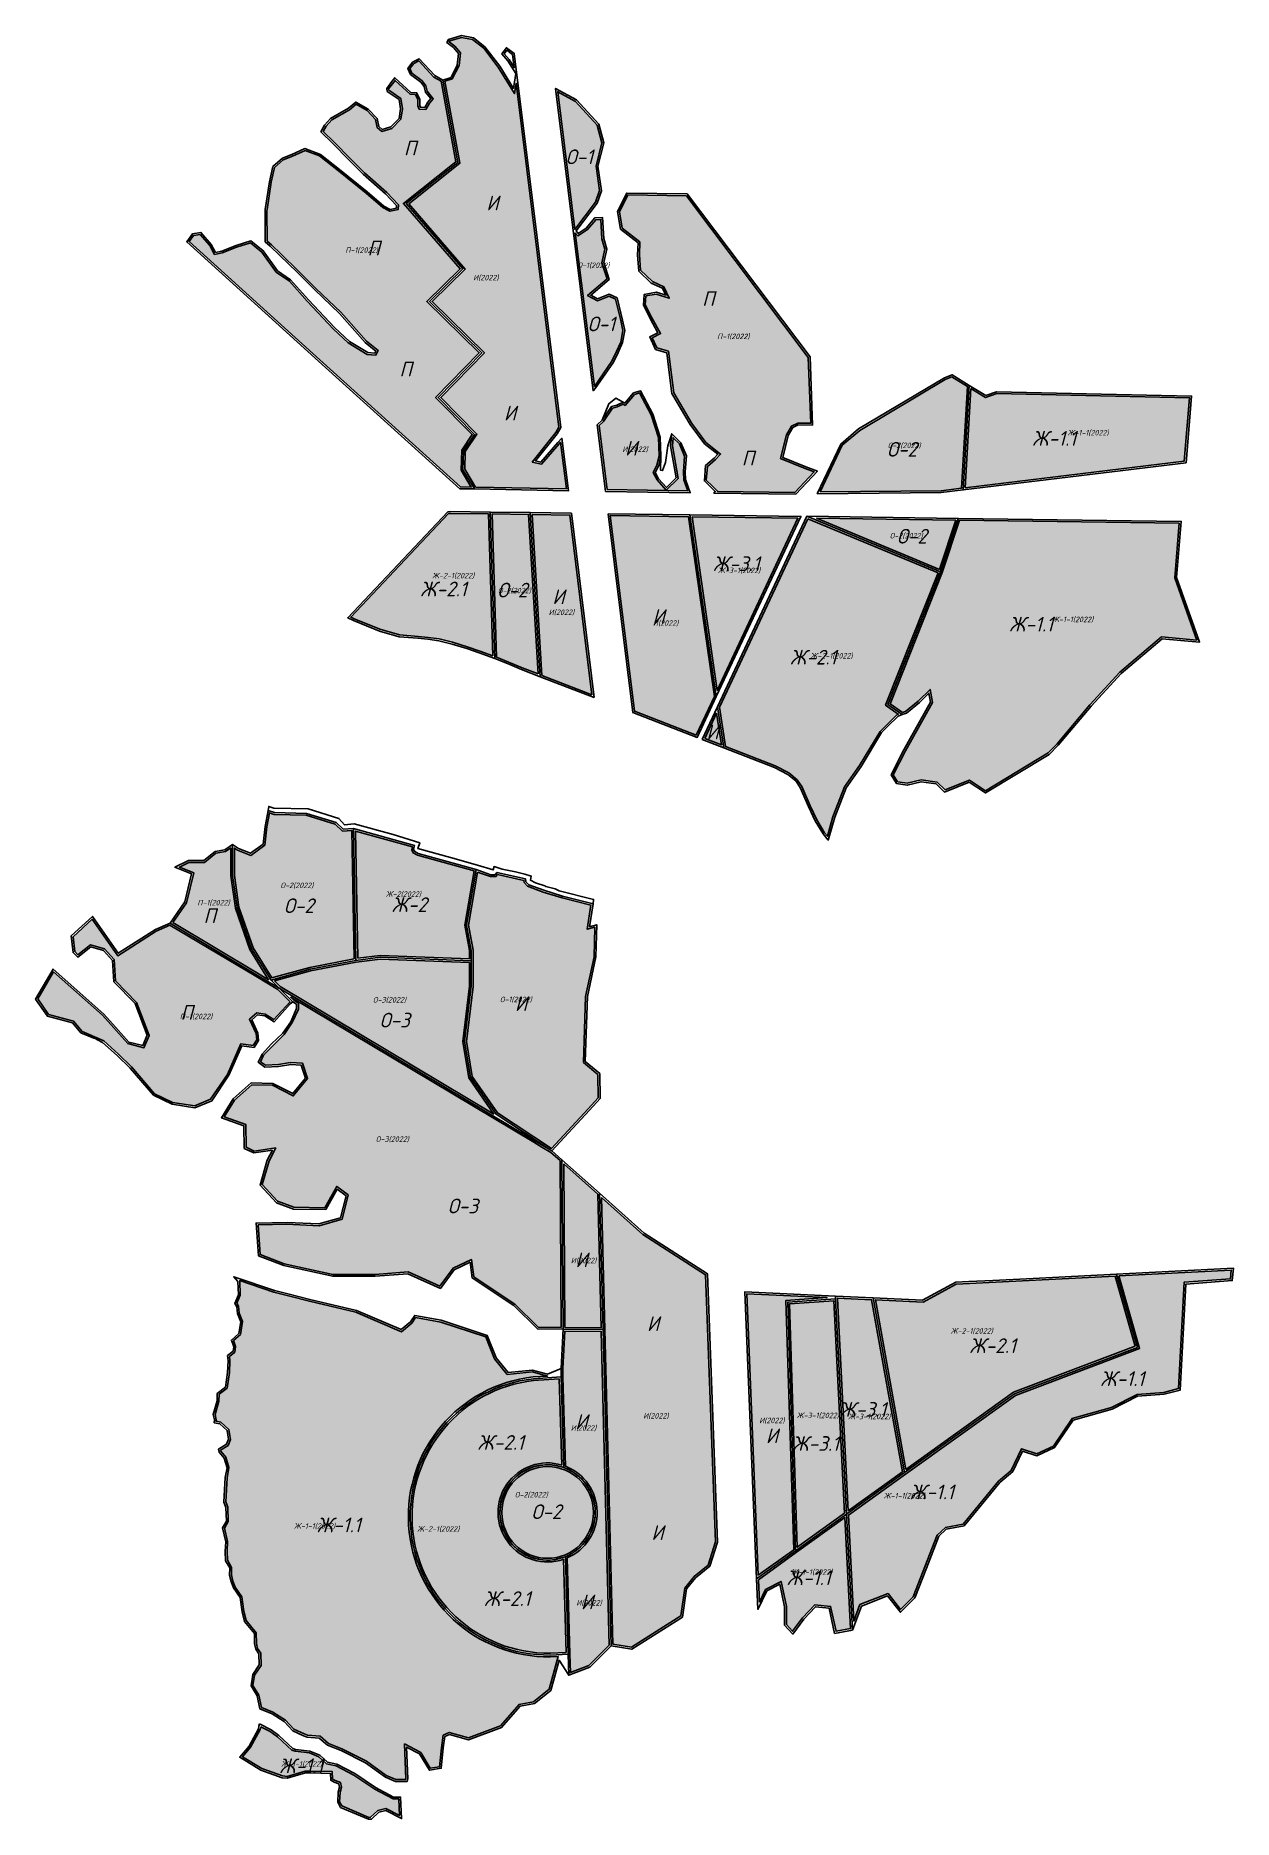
# Model space of a CAD drawing. Header units: millimetres. Extents: x 2242312 to 2245577, y 377443 to 382303.
import ezdxf

# ---------------------------------------------------------------- set-up
doc = ezdxf.new("R2010")
doc.units = ezdxf.units.MM
for name, color, linetype, lineweight, true_color, transparency in [('ДКР_2022_18_08_035001_228', 7, 'Continuous', 30, 0x000000, 0.3), ('Ж_1_1_2022_18_08_034001_2518', 7, 'Continuous', 30, 0x000000, 0.3), ('Ж_1_1_2022_18_08_034001_2520', 7, 'Continuous', 30, 0x000000, 0.3), ('Ж_1_1_2022_18_08_034001_7586', 7, 'Continuous', 30, 0x000000, 0.3), ('Ж_1_1_2022_18_08_035001_228', 7, 'Continuous', 30, 0x000000, 0.3), ('Ж_2_1_2022_18_08_034001_2518', 7, 'Continuous', 30, 0x000000, 0.3), ('Ж_2_1_2022_18_08_034001_7585', 7, 'Continuous', 30, 0x000000, 0.3), ('Ж_2_1_2022_18_08_035001_228', 7, 'Continuous', 30, 0x000000, 0.3), ('Ж_2_2022_18_08_034001_2519', 7, 'Continuous', 30, 0x000000, 0.3), ('Ж_3_1_2022_18_08_034001_2520', 7, 'Continuous', 30, 0x000000, 0.3), ('Ж_3_1_2022_18_08_034001_7584', 7, 'Continuous', 30, 0x000000, 0.3), ('Ж_3_1_2022_18_08_035001_228', 7, 'Continuous', 30, 0x000000, 0.3), ('И_2022_18_08_034001_2517', 7, 'Continuous', 30, 0x000000, 0.3), ('И_2022_18_08_034001_2518', 7, 'Continuous', 30, 0x000000, 0.3), ('И_2022_18_08_034001_2519', 7, 'Continuous', 30, 0x000000, 0.3), ('И_2022_18_08_034001_2520', 7, 'Continuous', 30, 0x000000, 0.3), ('И_2022_18_08_035001_228', 7, 'Continuous', 30, 0x000000, 0.3), ('О_1_2022_18_08_035001_228', 7, 'Continuous', 30, 0x000000, 0.3), ('О_2_2022_18_08_034001_2518', 7, 'Continuous', 30, 0x000000, 0.3), ('О_2_2022_18_08_034001_2519', 7, 'Continuous', 30, 0x000000, 0.3), ('О_2_2022_18_08_035001_228', 7, 'Continuous', 30, 0x000000, 0.3), ('О_3_2022_18_08_034001_2517', 7, 'Continuous', 30, 0x000000, 0.3), ('О_3_2022_18_08_034001_2519', 7, 'Continuous', 30, 0x000000, 0.3), ('Обозначения ТЗ', 7, 'Continuous', 30, 0x000000, 0.3), ('П_1_2022_18_08_034001_2517', 7, 'Continuous', 30, 0x000000, 0.3), ('П_1_2022_18_08_034001_2519', 7, 'Continuous', 30, 0x000000, 0.3), ('П_1_2022_18_08_035001_228', 7, 'Continuous', 30, 0x000000, 0.3), ('УДС_18_08_034001_2519', 7, 'Continuous', 30, 0x000000, 0.3)]:
    doc.layers.add(name, color=color, linetype=linetype, lineweight=lineweight, true_color=true_color, transparency=transparency)
for name, color, linetype, lineweight, transparency in [('Ж_1_1_2022_база_18_08_034001_2518', 2, 'Continuous', 30, 0.5), ('Ж_1_1_2022_база_18_08_034001_2520', 2, 'Continuous', 30, 0.5), ('Ж_1_1_2022_база_18_08_034001_7586', 2, 'Continuous', 30, 0.5), ('Ж_1_1_2022_база_18_08_035001_228', 2, 'Continuous', 30, 0.5), ('Ж_2_1_2022_база_18_08_034001_2518', 175, 'Continuous', 30, 0.5), ('Ж_2_1_2022_база_18_08_034001_7585', 175, 'Continuous', 30, 0.5), ('Ж_2_1_2022_база_18_08_035001_228', 175, 'Continuous', 30, 0.5), ('Ж_2_2022_база_18_08_034001_2519', 22, 'Continuous', 30, 0.5), ('Ж_3_1_2022_база_18_08_034001_2520', 4, 'Continuous', 30, 0.5), ('Ж_3_1_2022_база_18_08_034001_7584', 4, 'Continuous', 30, 0.5), ('Ж_3_1_2022_база_18_08_035001_228', 4, 'Continuous', 30, 0.5), ('И_2022_база_18_08_034001_2517', 8, 'Continuous', 30, 0.5), ('И_2022_база_18_08_034001_2518', 8, 'Continuous', 30, 0.5), ('И_2022_база_18_08_034001_2519', 8, 'Continuous', 30, 0.5), ('И_2022_база_18_08_034001_2520', 8, 'Continuous', 30, 0.5), ('И_2022_база_18_08_035001_228', 8, 'Continuous', 30, 0.5), ('О_1_2022_база_18_08_035001_228', 100, 'Continuous', 30, 0.5), ('О_2_2022_база_18_08_034001_2518', 92, 'Continuous', 30, 0.5), ('О_2_2022_база_18_08_034001_2519', 92, 'Continuous', 30, 0.5), ('О_2_2022_база_18_08_035001_228', 92, 'Continuous', 30, 0.5), ('О_3_2022_база_18_08_034001_2517', 212, 'Continuous', 30, 0.5), ('О_3_2022_база_18_08_034001_2519', 212, 'Continuous', 30, 0.5), ('П_1_2022_база_18_08_034001_2517', 5, 'Continuous', 30, 0.5), ('П_1_2022_база_18_08_034001_2519', 5, 'Continuous', 30, 0.5), ('П_1_2022_база_18_08_035001_228', 5, 'Continuous', 30, 0.5), ('штриховка_Ж_1_1_2022_18_08_034001_2518', 2, 'Continuous', 30, 0.6), ('штриховка_Ж_1_1_2022_18_08_034001_2520', 2, 'Continuous', 30, 0.6), ('штриховка_Ж_1_1_2022_18_08_034001_7586', 2, 'Continuous', 30, 0.6), ('штриховка_Ж_1_1_2022_18_08_035001_228', 2, 'Continuous', 30, 0.6), ('штриховка_Ж_2_1_2022_18_08_034001_2518', 181, 'Continuous', 30, 0.6), ('штриховка_Ж_2_1_2022_18_08_034001_7585', 181, 'Continuous', 30, 0.6), ('штриховка_Ж_2_1_2022_18_08_035001_228', 181, 'Continuous', 30, 0.6), ('штриховка_Ж_2_2022_18_08_034001_2519', 22, 'Continuous', 30, 0.6), ('штриховка_Ж_3_1_2022_18_08_034001_2520', 4, 'Continuous', 30, 0.6), ('штриховка_Ж_3_1_2022_18_08_034001_7584', 4, 'Continuous', 30, 0.6), ('штриховка_Ж_3_1_2022_18_08_035001_228', 4, 'Continuous', 30, 0.6), ('штриховка_И_2022_18_08_034001_2517', 8, 'Continuous', 30, 0.6), ('штриховка_И_2022_18_08_034001_2518', 8, 'Continuous', 30, 0.6), ('штриховка_И_2022_18_08_034001_2519', 8, 'Continuous', 30, 0.6), ('штриховка_И_2022_18_08_034001_2520', 8, 'Continuous', 30, 0.6), ('штриховка_И_2022_18_08_035001_228', 8, 'Continuous', 30, 0.6), ('штриховка_О_1_2022_18_08_035001_228', 100, 'Continuous', 30, 0.6), ('штриховка_О_2_2022_18_08_034001_2518', 92, 'Continuous', 30, 0.6), ('штриховка_О_2_2022_18_08_034001_2519', 92, 'Continuous', 30, 0.6), ('штриховка_О_2_2022_18_08_035001_228', 92, 'Continuous', 30, 0.6), ('штриховка_О_3_2022_18_08_034001_2517', 212, 'Continuous', 30, 0.6), ('штриховка_О_3_2022_18_08_034001_2519', 212, 'Continuous', 30, 0.6), ('штриховка_П_1_2022_18_08_034001_2517', 5, 'Continuous', 30, 0.6), ('штриховка_П_1_2022_18_08_034001_2519', 5, 'Continuous', 30, 0.6), ('штриховка_П_1_2022_18_08_035001_228', 5, 'Continuous', 30, 0.6)]:
    doc.layers.add(name, color=color, linetype=linetype, lineweight=lineweight, transparency=transparency)
for name, color, linetype in [('Об_ния_ТЗ_2022_Ж1_1_18_08_034001_2518', 7, 'Continuous'), ('Об_ния_ТЗ_2022_Ж1_1_18_08_034001_2520', 7, 'Continuous'), ('Об_ния_ТЗ_2022_Ж1_1_18_08_034001_7586', 7, 'Continuous'), ('Об_ния_ТЗ_2022_Ж1_1_18_08_035001_228', 7, 'Continuous'), ('Об_ния_ТЗ_2022_Ж2_18_08_034001_2519', 7, 'Continuous'), ('Об_ния_ТЗ_2022_Ж2_1_18_08_034001_2518', 7, 'Continuous'), ('Об_ния_ТЗ_2022_Ж2_1_18_08_034001_7585', 7, 'Continuous'), ('Об_ния_ТЗ_2022_Ж2_1_18_08_035001_228', 7, 'Continuous'), ('Об_ния_ТЗ_2022_Ж3_1_18_08_034001_2520', 7, 'Continuous'), ('Об_ния_ТЗ_2022_Ж3_1_18_08_034001_7584', 7, 'Continuous'), ('Об_ния_ТЗ_2022_Ж3_1_18_08_035001_228', 7, 'Continuous'), ('Об_ния_ТЗ_2022_И_18_08_034001_2518', 7, 'Continuous'), ('Об_ния_ТЗ_2022_И_18_08_034001_2520', 7, 'Continuous'), ('Об_ния_ТЗ_2022_И_18_08_035001_228', 7, 'Continuous'), ('Об_ния_ТЗ_2022_О1_18_08_034001_2519', 7, 'Continuous'), ('Об_ния_ТЗ_2022_О1_18_08_035001_228', 7, 'Continuous'), ('Об_ния_ТЗ_2022_О2_18_08_034001_2518', 7, 'Continuous'), ('Об_ния_ТЗ_2022_О2_18_08_034001_2519', 7, 'Continuous'), ('Об_ния_ТЗ_2022_О2_18_08_035001_228', 7, 'Continuous'), ('Об_ния_ТЗ_2022_О3_18_08_034001_2517', 7, 'Continuous'), ('Об_ния_ТЗ_2022_О3_18_08_034001_2519', 7, 'Continuous'), ('Об_ния_ТЗ_2022_П1_18_08_034001_2517', 7, 'Continuous'), ('Об_ния_ТЗ_2022_П1_18_08_034001_2519', 7, 'Continuous'), ('Обозн_ТЗ_2022_И_18_08_034001_2517', 7, 'Continuous'), ('Обозн_ТЗ_2022_П1_18_08_035001_228', 7, 'Continuous')]:
    doc.layers.add(name, color=color, linetype=linetype)
doc.styles.add('GOST-2.304_Type-B_italic', font='GOST Common Italic.ttf')

msp = doc.modelspace()

# ---------------------------------------------------------------- texts
at = {"layer": 'Об_ния_ТЗ_2022_Ж1_1_18_08_034001_2518', "char_height": 15, "attachment_point": 1, "style": 'GOST-2.304_Type-B_italic'}
for insert in [(2243016.8, 378249.7), (2242981.9, 377601.5)]:
    msp.add_mtext_dynamic_manual_height_columns('Ж-1-1(2022)', width=74.084, gutter_width=12.5, heights=[0], dxfattribs=dict(at, insert=insert))
at = {"layer": 'Об_ния_ТЗ_2022_Ж1_1_18_08_034001_2520', "insert": (2244372.2, 378124.5), "char_height": 15, "attachment_point": 1, "style": 'GOST-2.304_Type-B_italic'}
msp.add_mtext_dynamic_manual_height_columns('Ж-1-1(2022)', width=74.084, gutter_width=12.5, heights=[0], dxfattribs=at)
at = {"layer": 'Об_ния_ТЗ_2022_Ж1_1_18_08_034001_7586', "insert": (2244624.5, 378332.3), "char_height": 15, "attachment_point": 1, "style": 'GOST-2.304_Type-B_italic'}
msp.add_mtext_dynamic_manual_height_columns('Ж-1-1(2022)', width=74.084, gutter_width=12.5, heights=[0], dxfattribs=at)
at = {"layer": 'Об_ния_ТЗ_2022_Ж1_1_18_08_035001_228', "char_height": 15, "attachment_point": 1, "style": 'GOST-2.304_Type-B_italic'}
for insert in [(2245125.7, 381229.1), (2245083.5, 380720.3)]:
    msp.add_mtext_dynamic_manual_height_columns('Ж-1-1(2022)', width=74.084, gutter_width=12.5, heights=[0], dxfattribs=dict(at, insert=insert))
at = {"layer": 'Об_ния_ТЗ_2022_Ж2_18_08_034001_2519', "insert": (2243267, 379971.8), "char_height": 15, "attachment_point": 1, "style": 'GOST-2.304_Type-B_italic'}
msp.add_mtext_dynamic_manual_height_columns('Ж-2(2022)', width=74.084, gutter_width=12.5, heights=[0], dxfattribs=at)
at = {"layer": 'Об_ния_ТЗ_2022_Ж2_1_18_08_034001_2518', "insert": (2243352.6, 378241.9), "char_height": 15, "attachment_point": 1, "style": 'GOST-2.304_Type-B_italic'}
msp.add_mtext_dynamic_manual_height_columns('Ж-2-1(2022)', width=74.084, gutter_width=12.5, heights=[0], dxfattribs=at)
at = {"layer": 'Об_ния_ТЗ_2022_Ж2_1_18_08_034001_7585', "insert": (2244807, 378781.5), "char_height": 15, "attachment_point": 1, "style": 'GOST-2.304_Type-B_italic'}
msp.add_mtext_dynamic_manual_height_columns('Ж-2-1(2022)', width=74.084, gutter_width=12.5, heights=[0], dxfattribs=at)
at = {"layer": 'Об_ния_ТЗ_2022_Ж2_1_18_08_035001_228', "char_height": 15, "attachment_point": 1, "style": 'GOST-2.304_Type-B_italic'}
for insert in [(2243393.3, 380839.6), (2244424.9, 380621.2)]:
    msp.add_mtext_dynamic_manual_height_columns('Ж-2-1(2022)', width=74.084, gutter_width=12.5, heights=[0], dxfattribs=dict(at, insert=insert))
at = {"layer": 'Об_ния_ТЗ_2022_Ж3_1_18_08_034001_2520', "insert": (2244387.1, 378551.2), "char_height": 15, "attachment_point": 1, "style": 'GOST-2.304_Type-B_italic'}
msp.add_mtext_dynamic_manual_height_columns('Ж-3-1(2022)', width=74.084, gutter_width=12.5, heights=[0], dxfattribs=at)
at = {"layer": 'Об_ния_ТЗ_2022_Ж3_1_18_08_034001_7584', "insert": (2244527.4, 378548.3), "char_height": 15, "attachment_point": 1, "style": 'GOST-2.304_Type-B_italic'}
msp.add_mtext_dynamic_manual_height_columns('Ж-3-1(2022)', width=74.084, gutter_width=12.5, heights=[0], dxfattribs=at)
at = {"layer": 'Об_ния_ТЗ_2022_Ж3_1_18_08_035001_228', "insert": (2244172.6, 380853.9), "char_height": 15, "attachment_point": 1, "style": 'GOST-2.304_Type-B_italic'}
msp.add_mtext_dynamic_manual_height_columns('Ж-3-1(2022)', width=74.084, gutter_width=12.5, heights=[0], dxfattribs=at)
at = {"layer": 'Об_ния_ТЗ_2022_И_18_08_034001_2518', "char_height": 15, "attachment_point": 1, "style": 'GOST-2.304_Type-B_italic'}
for insert in [(2243771.1, 378517), (2243786.2, 378040.6)]:
    msp.add_mtext_dynamic_manual_height_columns('И(2022)', width=74.084, gutter_width=12.5, heights=[0], dxfattribs=dict(at, insert=insert))
at = {"layer": 'Об_ния_ТЗ_2022_И_18_08_034001_2520', "char_height": 15, "attachment_point": 1, "style": 'GOST-2.304_Type-B_italic'}
for insert in [(2243968.4, 378550), (2244284.6, 378537.5)]:
    msp.add_mtext_dynamic_manual_height_columns('И(2022)', width=74.084, gutter_width=12.5, heights=[0], dxfattribs=dict(at, insert=insert))
at = {"layer": 'Об_ния_ТЗ_2022_И_18_08_035001_228', "char_height": 15, "attachment_point": 1, "style": 'GOST-2.304_Type-B_italic'}
for insert in [(2243504.9, 381651.6), (2243911.6, 381184.2), (2243710.9, 380739.9), (2243994.8, 380710.4)]:
    msp.add_mtext_dynamic_manual_height_columns('И(2022)', width=74.084, gutter_width=12.5, heights=[0], dxfattribs=dict(at, insert=insert))
at = {"layer": 'Об_ния_ТЗ_2022_О1_18_08_034001_2519', "insert": (2243578.1, 379684.7), "char_height": 15, "attachment_point": 1, "style": 'GOST-2.304_Type-B_italic'}
msp.add_mtext_dynamic_manual_height_columns('О-1(2022)', width=74.084, gutter_width=12.5, heights=[0], dxfattribs=at)
at = {"layer": 'Об_ния_ТЗ_2022_О1_18_08_035001_228', "insert": (2243789.4, 381685.3), "char_height": 15, "attachment_point": 1, "style": 'GOST-2.304_Type-B_italic'}
msp.add_mtext_dynamic_manual_height_columns('О-1(2022)', width=74.084, gutter_width=12.5, heights=[0], dxfattribs=at)
at = {"layer": 'Об_ния_ТЗ_2022_О2_18_08_034001_2518', "insert": (2243618.7, 378335.2), "char_height": 15, "attachment_point": 1, "style": 'GOST-2.304_Type-B_italic'}
msp.add_mtext_dynamic_manual_height_columns('О-2(2022)', width=74.084, gutter_width=12.5, heights=[0], dxfattribs=at)
at = {"layer": 'Об_ния_ТЗ_2022_О2_18_08_034001_2519', "insert": (2242979.8, 379995.6), "char_height": 15, "attachment_point": 1, "style": 'GOST-2.304_Type-B_italic'}
msp.add_mtext_dynamic_manual_height_columns('О-2(2022)', width=74.084, gutter_width=12.5, heights=[0], dxfattribs=at)
at = {"layer": 'Об_ния_ТЗ_2022_О2_18_08_035001_228', "char_height": 15, "attachment_point": 1, "style": 'GOST-2.304_Type-B_italic'}
for insert in [(2244635.3, 381194.6), (2244640.8, 380948.5), (2243572.7, 380798.9)]:
    msp.add_mtext_dynamic_manual_height_columns('О-2(2022)', width=74.084, gutter_width=12.5, heights=[0], dxfattribs=dict(at, insert=insert))
at = {"layer": 'Об_ния_ТЗ_2022_О3_18_08_034001_2517', "insert": (2243239.8, 379304.1), "char_height": 15, "attachment_point": 1, "style": 'GOST-2.304_Type-B_italic'}
msp.add_mtext_dynamic_manual_height_columns('О-3(2022)', width=74.084, gutter_width=12.5, heights=[0], dxfattribs=at)
at = {"layer": 'Об_ния_ТЗ_2022_О3_18_08_034001_2519', "insert": (2243232, 379683.7), "char_height": 15, "attachment_point": 1, "style": 'GOST-2.304_Type-B_italic'}
msp.add_mtext_dynamic_manual_height_columns('О-3(2022)', width=74.084, gutter_width=12.5, heights=[0], dxfattribs=at)
at = {"layer": 'Об_ния_ТЗ_2022_П1_18_08_034001_2517', "insert": (2242705.2, 379638.4), "char_height": 15, "attachment_point": 1, "style": 'GOST-2.304_Type-B_italic'}
msp.add_mtext_dynamic_manual_height_columns('П-1(2022)', width=74.084, gutter_width=12.5, heights=[0], dxfattribs=at)
at = {"layer": 'Об_ния_ТЗ_2022_П1_18_08_034001_2519', "insert": (2242753.1, 379948.5), "char_height": 15, "attachment_point": 1, "style": 'GOST-2.304_Type-B_italic'}
msp.add_mtext_dynamic_manual_height_columns('П-1(2022)', width=74.084, gutter_width=12.5, heights=[0], dxfattribs=at)
at = {"layer": 'Обозн_ТЗ_2022_И_18_08_034001_2517', "insert": (2243771.1, 378973.3), "char_height": 15, "attachment_point": 1, "style": 'GOST-2.304_Type-B_italic'}
msp.add_mtext_dynamic_manual_height_columns('И(2022)', width=74.084, gutter_width=12.5, heights=[0], dxfattribs=at)
at = {"layer": 'Обозн_ТЗ_2022_П1_18_08_035001_228', "char_height": 15, "attachment_point": 1, "style": 'GOST-2.304_Type-B_italic'}
for insert in [(2243156.4, 381726.7), (2244169.9, 381491.5)]:
    msp.add_mtext_dynamic_manual_height_columns('П-1(2022)', width=74.084, gutter_width=12.5, heights=[0], dxfattribs=dict(at, insert=insert))
at = {"layer": 'Обозначения ТЗ', "char_height": 40, "attachment_point": 1, "style": 'GOST-2.304_Type-B_italic'}
for s, insert in [('П', (2243316.3, 382017.4)), ('О-1', (2243757.2, 381993.4)), ('И', (2243541, 381867.6)), ('П', (2243217.3, 381744.7)), ('П', (2244129.3, 381606.9)), ('О-1', (2243817.2, 381537.9)), ('П', (2243304.3, 381415.1)), ('И', (2243589, 381295.2)), ('Ж-1.1', (2245029.2, 381226.2)), ('И', (2243919, 381199.3)), ('П', (2244237.3, 381172.3)), ('О-2', (2244633.2, 381196.3)), ('О-2', (2244660.2, 380959.5)), ('Ж-3.1', (2244159, 380884.6)), ('Ж-2.1', (2243361, 380815.7)), ('О-2', (2243571.2, 380812.7)), ('И', (2243721, 380794.7)), ('И', (2243994, 380740.8)), ('Ж-1.1', (2244966.2, 380719.8)), ('Ж-2.1', (2244369, 380629.9)), ('И', (2244141, 380426.1)), ('О-2', (2242989.1, 379952.6)), ('Ж-2', (2243283, 379955.6)), ('П', (2242770.2, 379925.6)), ('П', (2242707.3, 379661.9)), ('И', (2243619, 379685.9)), ('О-3', (2243250, 379640.9)), ('О-3', (2243435.9, 379134.4)), ('И', (2243783.9, 378987.6)), ('И', (2243978.9, 378813.8)), ('Ж-2.1', (2244858, 378753.8)), ('Ж-1.1', (2245215, 378663.9)), ('Ж-3.1', (2244504, 378580)), ('И', (2243783.9, 378547)), ('Ж-2.1', (2243516.9, 378490.1)), ('И', (2244302.9, 378508.1)), ('Ж-3.1', (2244375, 378487.1)), ('Ж-1.1', (2244696, 378355.2)), ('О-2', (2243663.9, 378301.3)), ('Ж-1.1', (2243078.9, 378265.3)), ('И', (2243990.9, 378244.4)), ('Ж-1.1', (2244360, 378121.5)), ('Ж-2.1', (2243534.9, 378064.5)), ('И', (2243798.9, 378055.5)), ('Ж-1.1', (2242976.9, 377609))]:
    msp.add_mtext_dynamic_manual_height_columns(s, width=162.006, gutter_width=12.5, heights=[0], dxfattribs=dict(at, insert=insert))

# ---------------------------------------------------------------- hatches: boundary and pattern name
at = {"layer": 'штриховка_Ж_1_1_2022_18_08_034001_2518'}
h = msp.add_hatch(color=256, dxfattribs=at)
h.dxf.hatch_style = 1
edge = h.paths.add_edge_path()
edge.add_line((2243670, 377763.7), (2243630.3, 377756.1))
edge.add_line((2243630.3, 377756.1), (2243579.5, 377697.9))
edge.add_line((2243579.5, 377697.9), (2243492.5, 377665.2))
edge.add_line((2243492.5, 377665.2), (2243439.8, 377679.7))
edge.add_line((2243439.8, 377679.7), (2243423.4, 377672.3))
edge.add_line((2243423.4, 377672.3), (2243418.6, 377638.3))
edge.add_line((2243418.6, 377638.3), (2243413.4, 377586.4))
edge.add_line((2243413.4, 377586.4), (2243388.2, 377582.1))
edge.add_line((2243388.2, 377582.1), (2243362.6, 377624.8))
edge.add_line((2243362.6, 377624.8), (2243318.1, 377648.5))
edge.add_line((2243318.1, 377648.5), (2243321.6, 377553.5))
edge.add_line((2243321.6, 377553.5), (2243321.3, 377551.3))
edge.add_line((2243321.3, 377551.3), (2243294.6, 377551.3))
edge.add_line((2243294.6, 377551.3), (2243268.3, 377562.4))
edge.add_line((2243268.3, 377562.4), (2243214.1, 377601.5))
edge.add_line((2243214.1, 377601.5), (2243147.5, 377635.5))
edge.add_line((2243147.5, 377635.5), (2243111.1, 377649.6))
edge.add_line((2243111.1, 377649.6), (2243087.7, 377669.5))
edge.add_line((2243087.7, 377669.5), (2243053.8, 377672.1))
edge.add_line((2243053.8, 377672.1), (2243044.1, 377675.6))
edge.add_line((2243044.1, 377675.6), (2243016.3, 377688.5))
edge.add_line((2243016.3, 377688.5), (2242993.5, 377713.3))
edge.add_line((2242993.5, 377713.3), (2242959.2, 377735.5))
edge.add_line((2242959.2, 377735.5), (2242927.9, 377747.9))
edge.add_line((2242927.9, 377747.9), (2242920.8, 377781.6))
edge.add_line((2242920.8, 377781.6), (2242904.9, 377808.2))
edge.add_line((2242904.9, 377808.2), (2242909.1, 377835.6))
edge.add_line((2242909.1, 377835.6), (2242926.8, 377862.7))
edge.add_line((2242926.8, 377862.7), (2242926, 377895.7))
edge.add_line((2242926, 377895.7), (2242917.5, 377909))
edge.add_line((2242917.5, 377909), (2242914.3, 377922.6))
edge.add_line((2242914.3, 377922.6), (2242913.9, 377951.5))
edge.add_line((2242913.9, 377951.5), (2242886.3, 377984.7))
edge.add_line((2242886.3, 377984.7), (2242880.3, 378009.6))
edge.add_line((2242880.3, 378009.6), (2242874.7, 378049.1))
edge.add_line((2242874.7, 378049.1), (2242856.1, 378076.1))
edge.add_line((2242856.1, 378076.1), (2242850.1, 378092.2))
edge.add_line((2242850.1, 378092.2), (2242846.1, 378108.9))
edge.add_line((2242846.1, 378108.9), (2242846.4, 378129.3))
edge.add_line((2242846.4, 378129.3), (2242835.4, 378148.9))
edge.add_line((2242835.4, 378148.9), (2242834.4, 378173.6))
edge.add_line((2242834.4, 378173.6), (2242835.6, 378199.7))
edge.add_line((2242835.6, 378199.7), (2242827.2, 378236.9))
edge.add_line((2242827.2, 378236.9), (2242837.5, 378254.5))
edge.add_line((2242837.5, 378254.5), (2242836.1, 378293.7))
edge.add_line((2242836.1, 378293.7), (2242830.7, 378307.8))
edge.add_line((2242830.7, 378307.8), (2242834.2, 378373.7))
edge.add_line((2242834.2, 378373.7), (2242839.5, 378401.6))
edge.add_line((2242839.5, 378401.6), (2242831, 378429.8))
edge.add_line((2242831, 378429.8), (2242817.2, 378446.3))
edge.add_line((2242817.2, 378446.3), (2242816.7, 378449.3))
edge.add_line((2242816.7, 378449.3), (2242836.9, 378461.7))
edge.add_line((2242836.9, 378461.7), (2242843.5, 378478))
edge.add_line((2242843.5, 378478), (2242839, 378505.5))
edge.add_line((2242839, 378505.5), (2242817.2, 378525.5))
edge.add_line((2242817.2, 378525.5), (2242804.5, 378528))
edge.add_line((2242804.5, 378528), (2242804.6, 378532.1))
edge.add_line((2242804.6, 378532.1), (2242801.6, 378546.1))
edge.add_line((2242801.6, 378546.1), (2242812.2, 378582.9))
edge.add_line((2242812.2, 378582.9), (2242812.4, 378601.2))
edge.add_line((2242812.4, 378601.2), (2242834.6, 378618))
edge.add_line((2242834.6, 378618), (2242840.8, 378660.3))
edge.add_line((2242840.8, 378660.3), (2242842, 378692.9))
edge.add_line((2242842, 378692.9), (2242841.1, 378704.6))
edge.add_line((2242841.1, 378704.6), (2242855.4, 378716.1))
edge.add_line((2242855.4, 378716.1), (2242857.5, 378731.4))
edge.add_line((2242857.5, 378731.4), (2242851.9, 378747.5))
edge.add_line((2242851.9, 378747.5), (2242870.9, 378764.4))
edge.add_line((2242870.9, 378764.4), (2242876.7, 378799.4))
edge.add_line((2242876.7, 378799.4), (2242867.4, 378822.2))
edge.add_line((2242867.4, 378822.2), (2242865.6, 378841.5))
edge.add_line((2242865.6, 378841.5), (2242860.6, 378849.4))
edge.add_line((2242860.6, 378849.4), (2242870.2, 378871))
edge.add_line((2242870.2, 378871), (2242868.7, 378910.9))
edge.add_line((2242868.7, 378910.9), (2242868.7, 378911))
edge.add_line((2242868.7, 378911), (2242961.8, 378879.3))
edge.add_line((2242961.8, 378879.3), (2243002, 378869.3))
edge.add_line((2243002, 378869.3), (2243058.8, 378854.8))
edge.add_line((2243058.8, 378854.8), (2243185.1, 378824.9))
edge.add_line((2243185.1, 378824.9), (2243309.8, 378771.6))
edge.add_line((2243309.8, 378771.6), (2243338.4, 378795.2))
edge.add_line((2243338.4, 378795.2), (2243348, 378810.5))
edge.add_line((2243348, 378810.5), (2243416.7, 378798.1))
edge.add_line((2243416.7, 378798.1), (2243539.9, 378757.7))
edge.add_line((2243539.9, 378757.7), (2243563.7, 378698.1))
edge.add_line((2243563.7, 378698.1), (2243598.1, 378655.4))
edge.add_line((2243598.1, 378655.4), (2243666.6, 378662.3))
edge.add_line((2243666.6, 378662.3), (2243707.9, 378651.1))
edge.add_line((2243707.9, 378651.1), (2243669.1, 378648.6))
edge.add_arc((2243711, 378268.3), 382.5, 96.2842, 270.7857)
edge.add_line((2243716.2, 377885.8), (2243737, 377886.8))
edge.add_line((2243737, 377886.8), (2243712.6, 377797.4))
edge.add_line((2243712.6, 377797.4), (2243670, 377763.7))
h = msp.add_hatch(color=256, dxfattribs=at)
h.dxf.hatch_style = 1
h.paths.add_polyline_path([(2242926, 377695.5), (2242951.5, 377682.8), (2242971.9, 377667.7), (2243010.7, 377631.8), (2243020, 377628.7), (2243059.1, 377624), (2243084.6, 377613.4), (2243105.4, 377594.5), (2243131.5, 377589.1), (2243179.8, 377563.3), (2243236.7, 377525.2), (2243286.7, 377498.8), (2243302.3, 377498.7), (2243304.4, 377453.6), (2243267.4, 377472.6), (2243245.5, 377467.1), (2243225.6, 377448.6), (2243220.6, 377448.2), (2243147.1, 377479.5), (2243141, 377490.8), (2243142.3, 377516.7), (2243146.1, 377530.8), (2243143.1, 377543.7), (2243128.6, 377549.2), (2243122, 377552.8), (2243120.8, 377573), (2243062.6, 377574.6), (2243047.4, 377574.6), (2242997.8, 377560.2), (2242985.6, 377561.5), (2242928.8, 377581.4), (2242876.4, 377613.4), (2242898.6, 377639.4), (2242924.5, 377687.9)])
at = {"layer": 'штриховка_Ж_1_1_2022_18_08_034001_2520'}
h = msp.add_hatch(color=256, dxfattribs=at)
h.dxf.hatch_style = 1
h.paths.add_polyline_path([(2244282.9, 378096), (2244387, 378171), (2244518.4, 378265.1), (2244533.8, 377963), (2244494.3, 377955.4), (2244479.6, 378023.3), (2244436.2, 378027.7), (2244402.5, 377992), (2244376.1, 377955.6), (2244359.1, 377974), (2244359.1, 378023), (2244344.5, 378091.6), (2244301.7, 378069.1), (2244285.4, 378035.2)])
at = {"layer": 'штриховка_Ж_1_1_2022_18_08_034001_7586'}
h = msp.add_hatch(color=256, dxfattribs=at)
h.dxf.hatch_style = 1
h.paths.add_polyline_path([(2245265.3, 378923.9), (2245571.9, 378939.7), (2245569.9, 378915.9), (2245443.3, 378906.5), (2245427.7, 378616.8), (2245388.3, 378606.6), (2245314.9, 378600.9), (2245245.3, 378565.2), (2245137.6, 378535), (2245086.9, 378459.9), (2245041.4, 378438.9), (2244999.8, 378452.7), (2244972.2, 378393.6), (2244937.2, 378364.2), (2244840.9, 378247.5), (2244792.7, 378238.2), (2244770.2, 378217.8), (2244704.8, 378049.5), (2244670.3, 378015), (2244636, 378058.4), (2244559.4, 378028.2), (2244542.8, 377983.4), (2244528.1, 378272.2), (2244684.1, 378384), (2244983.2, 378598.4), (2245321.8, 378726.1)])
at = {"layer": 'штриховка_Ж_1_1_2022_18_08_035001_228'}
h = msp.add_hatch(color=256, dxfattribs=at)
h.dxf.hatch_style = 1
h.paths.add_polyline_path([(2244862.2, 381341.9), (2244901.7, 381317.3), (2244932.5, 381328.3), (2245458, 381316.7), (2245443.8, 381144.2), (2244846.4, 381071.3)])
h = msp.add_hatch(color=256, dxfattribs=at)
h.dxf.hatch_style = 1
h.paths.add_polyline_path([(2244831, 380983), (2245429.8, 380974.8), (2245417.6, 380826.3), (2245478.1, 380656.6), (2245381.5, 380665.1), (2245268.4, 380568.9), (2245186.5, 380479.8), (2245096.7, 380373.5), (2245072.3, 380349.1), (2244901.6, 380245.7), (2244858.2, 380275), (2244791.4, 380248), (2244770, 380269.3), (2244726, 380275.6), (2244688.2, 380266.2), (2244661.9, 380270.4), (2244650.3, 380289.7), (2244683.3, 380354.6), (2244757.5, 380486.3), (2244750.7, 380522.2), (2244718.2, 380489.7), (2244683.5, 380462), (2244675.5, 380459), (2244641.8, 380482.6), (2244783.8, 380840.7)])
at = {"layer": 'штриховка_Ж_2_1_2022_18_08_034001_2518'}
h = msp.add_hatch(color=256, dxfattribs=at)
h.dxf.hatch_style = 1
edge = h.paths.add_edge_path()
edge.add_line((2243740, 378643.2), (2243746.8, 378408.6))
edge.add_arc((2243708.1, 378279.3), 134.9, 73.3288, 288.8846)
edge.add_line((2243751.7, 378151.6), (2243758.6, 377897.8))
edge.add_line((2243758.6, 377897.8), (2243715.9, 377895.8))
edge.add_arc((2243711, 378268.3), 372.5, 96.3184, 270.7603, ccw=False)
edge.add_line((2243670, 378638.6), (2243740, 378643.2))
at = {"layer": 'штриховка_Ж_2_1_2022_18_08_034001_7585'}
h = msp.add_hatch(color=256, dxfattribs=at)
h.dxf.hatch_style = 1
h.paths.add_polyline_path([(2244684.7, 378396.7), (2244978.5, 378607.3), (2245309.6, 378732.3), (2245255.1, 378923.4), (2244822.1, 378901.5), (2244731.5, 378852.4), (2244601.5, 378858.6)])
at = {"layer": 'штриховка_Ж_2_1_2022_18_08_035001_228'}
h = msp.add_hatch(color=256, dxfattribs=at)
h.dxf.hatch_style = 1
h.paths.add_polyline_path([(2243438.2, 381001.5), (2243443.6, 381001.6), (2243546.8, 381000.3), (2243558.7, 380613.8), (2243523, 380626.6), (2243489.1, 380638), (2243449, 380650.4), (2243412.3, 380659.7), (2243382.3, 380663.8), (2243355, 380666.5), (2243304.6, 380670.6), (2243251.1, 380685.8), (2243180.8, 380714.5), (2243171.6, 380719)])
h = msp.add_hatch(color=256, dxfattribs=at)
h.dxf.hatch_style = 1
h.paths.add_polyline_path([(2244417.5, 380987.3), (2244772.7, 380839.7), (2244629.6, 380478.9), (2244664.1, 380454.8), (2244660.8, 380453.6), (2244631.3, 380424.1), (2244614.6, 380407.4), (2244558.7, 380314.7), (2244517.1, 380256.4), (2244486, 380175.1), (2244470.9, 380122), (2244463, 380131.4), (2244442.1, 380166.3), (2244423.5, 380204.9), (2244400.9, 380257.2), (2244388.2, 380276.1), (2244365.3, 380294.4), (2244328.6, 380314.2), (2244192.7, 380366.8), (2244176.5, 380473.6)])
at = {"layer": 'штриховка_Ж_2_2022_18_08_034001_2519'}
h = msp.add_hatch(color=256, dxfattribs=at)
h.dxf.hatch_style = 1
h.paths.add_polyline_path([(2243190.3, 379789.4), (2243184.4, 380136.2), (2243339.4, 380092.8), (2243337.6, 380084.8), (2243341.9, 380076.6), (2243353.3, 380070.2), (2243507.6, 380027.6), (2243482, 379879.8), (2243494.9, 379810.3), (2243494.9, 379787.6), (2243251.6, 379797)])
at = {"layer": 'штриховка_Ж_3_1_2022_18_08_034001_2520'}
h = msp.add_hatch(color=256, dxfattribs=at)
h.dxf.hatch_style = 1
h.paths.add_polyline_path([(2244517.8, 378277.1), (2244388.8, 378184.6), (2244367.8, 378847.9), (2244488.3, 378856.1)])
at = {"layer": 'штриховка_Ж_3_1_2022_18_08_034001_7584'}
h = msp.add_hatch(color=256, dxfattribs=at)
h.dxf.hatch_style = 1
h.paths.add_polyline_path([(2244527.5, 378283.9), (2244498.1, 378861.7), (2244498, 378863.5), (2244591.2, 378859.1), (2244675.7, 378390.3)])
at = {"layer": 'штриховка_Ж_3_1_2022_18_08_035001_228'}
h = msp.add_hatch(color=256, dxfattribs=at)
h.dxf.hatch_style = 1
h.paths.add_polyline_path([(2244101.8, 380992.5), (2244390.6, 380988.5), (2244170.5, 380519.5)])
at = {"layer": 'штриховка_И_2022_18_08_034001_2517'}
h = msp.add_hatch(color=256, dxfattribs=at)
h.dxf.hatch_style = 1
h.paths.add_polyline_path([(2243752.3, 379229), (2243844.7, 379146.6), (2243854.1, 378782.5), (2243755.4, 378783.5)])
at = {"layer": 'штриховка_И_2022_18_08_034001_2518'}
h = msp.add_hatch(color=256, dxfattribs=at)
h.dxf.hatch_style = 1
edge = h.paths.add_edge_path()
edge.add_line((2243876.3, 377918), (2243820.7, 377862.3))
edge.add_line((2243820.7, 377862.3), (2243770.3, 377842.8))
edge.add_line((2243770.3, 377842.8), (2243768.8, 377893.2))
edge.add_line((2243768.8, 377893.2), (2243761.6, 378155.5))
edge.add_arc((2243708.1, 378279.3), 134.9, 293.393, 428.7908)
edge.add_line((2243756.9, 378405.1), (2243749.8, 378648.6))
edge.add_line((2243749.8, 378648.6), (2243749.8, 378671.6))
edge.add_line((2243749.8, 378671.6), (2243755.2, 378773.5))
edge.add_line((2243755.2, 378773.5), (2243854.4, 378772.5))
edge.add_line((2243854.4, 378772.5), (2243876.3, 377918))
at = {"layer": 'штриховка_И_2022_18_08_034001_2519'}
h = msp.add_hatch(color=256, dxfattribs=at)
h.dxf.hatch_style = 1
h.paths.add_polyline_path([(2243517.3, 380024.5), (2243552.2, 380012.1), (2243567, 380012.1), (2243571.6, 380017.8), (2243643.5, 380001.7), (2243644.2, 379995.9), (2243653.7, 379985.6), (2243696.2, 379970), (2243747.6, 379953.9), (2243826.2, 379934.5), (2243816.2, 379868.5), (2243836.9, 379874.1), (2243834.8, 379793.5), (2243811.5, 379685.6), (2243805.6, 379505.8), (2243845.2, 379472.7), (2243846.1, 379409), (2243818.7, 379379.2), (2243719.1, 379271.1), (2243571.3, 379368.2), (2243502.4, 379467), (2243486.8, 379562.5), (2243504.9, 379712.8), (2243504.9, 379782.4), (2243504.9, 379811.3), (2243492.1, 379879.9)])
at = {"layer": 'штриховка_И_2022_18_08_034001_2520'}
h = msp.add_hatch(color=256, dxfattribs=at)
h.dxf.hatch_style = 1
h.paths.add_polyline_path([(2243855, 379137.5), (2243968, 379036.7), (2244138.8, 378926.9), (2244166, 378198.8), (2244146.1, 378135.6), (2244107.6, 378104.5), (2244082.2, 378073.1), (2244071.1, 377997.4), (2243936.4, 377911.9), (2243886.3, 377920.2), (2243864.2, 378777.6)])
h = msp.add_hatch(color=256, dxfattribs=at)
h.dxf.hatch_style = 1
h.paths.add_polyline_path([(2244282.4, 378108), (2244251.3, 378875.3), (2244469.9, 378864.9), (2244357.5, 378857.3), (2244379, 378177.6)])
at = {"layer": 'штриховка_И_2022_18_08_035001_228'}
h = msp.add_hatch(color=256, dxfattribs=at)
h.dxf.hatch_style = 1
h.paths.add_polyline_path([(2243427.9, 382179.1), (2243448.3, 382185.6), (2243466.6, 382222), (2243470.3, 382256.4), (2243455.1, 382274.8), (2243439.9, 382286.3), (2243441.2, 382289.2), (2243473.5, 382298.4), (2243503.6, 382293), (2243533.8, 382269.5), (2243573.4, 382217.9), (2243618.2, 382145.7), (2243622.4, 382173.7), (2243738.8, 381236.4), (2243730.4, 381221.7), (2243666.1, 381141.7), (2243691.3, 381135.4), (2243739.5, 381191.2), (2243743.4, 381195.4), (2243759.5, 381068.7), (2243511.6, 381073.2), (2243482.1, 381122), (2243483.7, 381170.8), (2243515.4, 381217.6), (2243416.7, 381317.7), (2243535.9, 381439.6), (2243393.1, 381579.2), (2243483.6, 381667.5), (2243329.4, 381845.2), (2243469.2, 381955.7)])
h = msp.add_hatch(color=256, dxfattribs=at)
h.dxf.hatch_style = 1
h.paths.add_polyline_path([(2243860.5, 381252.3), (2243885, 381288.5), (2243898, 381291.7), (2243914, 381298.9), (2243919.4, 381295.9), (2243945.3, 381325.8), (2243958.7, 381329.9), (2243990.1, 381270.4), (2244010.3, 381208.4), (2244011.9, 381158.1), (2244006.2, 381133.5), (2243995.6, 381112.8), (2244006.5, 381093), (2244031.6, 381064.9), (2244063.8, 381096.8), (2244048.5, 381186.2), (2244050.4, 381207.8), (2244067.2, 381191.1), (2244081.6, 381157.9), (2244078.3, 381115.7), (2244079.5, 381093.1), (2244090, 381063), (2243870.6, 381066.6), (2243848.8, 381241.2)])
h = msp.add_hatch(color=256, dxfattribs=at)
h.dxf.hatch_style = 1
h.paths.add_polyline_path([(2243829, 380507.4), (2243692.6, 380560.2), (2243666.2, 380998.7), (2243768.7, 380997.3)])
h = msp.add_hatch(color=256, dxfattribs=at)
h.dxf.hatch_style = 1
h.paths.add_polyline_path([(2243878.6, 380995.6), (2244091.7, 380992.7), (2244162.7, 380503.1), (2244113.2, 380397.5), (2243945.3, 380462.5)])
h = msp.add_hatch(color=256, dxfattribs=at)
h.dxf.hatch_style = 1
h.paths.add_polyline_path([(2244136.5, 380388.5), (2244168.8, 380457.3), (2244181.9, 380370.9)])
at = {"layer": 'штриховка_О_1_2022_18_08_035001_228'}
h = msp.add_hatch(color=256, dxfattribs=at)
h.dxf.hatch_style = 1
h.paths.add_polyline_path([(2243783.7, 382124.2), (2243843.2, 382060), (2243856, 382011.3), (2243840.2, 381948.3), (2243849.9, 381881.6), (2243838.4, 381849.4), (2243782.4, 381775.6), (2243735.8, 382150.7)])
h.paths.add_polyline_path([(2243783.6, 381766.2), (2243790.8, 381757.6), (2243817, 381775.1), (2243839.2, 381802), (2243852.8, 381802.8), (2243856.2, 381750), (2243864.5, 381721.5), (2243855.9, 381684.9), (2243870, 381640.5), (2243817, 381595.3), (2243843.7, 381581), (2243875.6, 381593.3), (2243893.4, 381585.4), (2243907.4, 381527), (2243913.2, 381500), (2243907.4, 381468.7), (2243895.5, 381442.5), (2243883.5, 381416.2), (2243835.6, 381347.2)])
at = {"layer": 'штриховка_О_2_2022_18_08_034001_2518'}
h = msp.add_hatch(color=256, dxfattribs=at)
h.dxf.hatch_style = 1
edge = h.paths.add_edge_path()
edge.add_arc((2243708.1, 378279.3), 124.9, 0, 360)
at = {"layer": 'штриховка_О_2_2022_18_08_034001_2519'}
h = msp.add_hatch(color=256, dxfattribs=at)
h.dxf.hatch_style = 1
h.paths.add_polyline_path([(2243180.3, 379787.9), (2243174.4, 380137.5), (2243148.5, 380136.1), (2243129, 380155), (2243050.2, 380179.2), (2242963.1, 380181.4), (2242949.9, 380185.8), (2242942.9, 380148), (2242937.1, 380097.2), (2242898.9, 380069.8), (2242862.8, 380084.1), (2242854.2, 380089.9), (2242854.2, 380015.2), (2242866.8, 379928.6), (2242905.2, 379817.5), (2242956.3, 379735.9), (2243059.8, 379764.5)])
at = {"layer": 'штриховка_О_2_2022_18_08_035001_228'}
h = msp.add_hatch(color=256, dxfattribs=at)
h.dxf.hatch_style = 1
h.paths.add_polyline_path([(2244450.9, 381060.2), (2244511.3, 381187.3), (2244558.9, 381227.9), (2244792.1, 381366.8), (2244810.4, 381374.1), (2244852.6, 381347.9), (2244836.3, 381070.1), (2244780.9, 381063.3)])
h = msp.add_hatch(color=256, dxfattribs=at)
h.dxf.hatch_style = 1
h.paths.add_polyline_path([(2243682.3, 380564.1), (2243638.7, 380581), (2243568.8, 380610), (2243556.8, 381000.1), (2243656.1, 380998.8)])
h = msp.add_hatch(color=256, dxfattribs=at)
h.dxf.hatch_style = 1
h.paths.add_polyline_path([(2244440.9, 380988.4), (2244776.1, 380849.1), (2244820.6, 380983.2)])
at = {"layer": 'штриховка_О_3_2022_18_08_034001_2517'}
h = msp.add_hatch(color=256, dxfattribs=at)
h.dxf.hatch_style = 1
h.paths.add_polyline_path([(2243745.4, 378783.6), (2243742.3, 379238), (2243717, 379260.5), (2243692.5, 379275.1), (2243670.7, 379288.1), (2243008.1, 379683.3), (2243016.4, 379675.1), (2243029.1, 379667), (2243028.8, 379651.1), (2243012.1, 379614), (2242989.8, 379581.8), (2242934, 379525.6), (2242925.8, 379507.5), (2242938.9, 379497.9), (2242974.4, 379499.6), (2243007.5, 379505.3), (2243039.6, 379503.2), (2243053.8, 379461.7), (2243014.7, 379414.2), (2242957.7, 379443.7), (2242901.7, 379444.5), (2242854.8, 379403.1), (2242826.6, 379357.4), (2242885, 379336.7), (2242886, 379274.4), (2242908.1, 379264.1), (2242967, 379272.8), (2242948.6, 379237.4), (2242929.8, 379172.9), (2242972.1, 379127.1), (2243016.7, 379111), (2243100.6, 379109.5), (2243133.2, 379167.7), (2243164.2, 379144.4), (2243147.8, 379078.2), (2243085, 379060.3), (2242997.6, 379064.8), (2242918.6, 379062.7), (2242924.6, 378982.2), (2242990.2, 378956.8), (2243122.7, 378928), (2243237.7, 378928), (2243327.7, 378934.8), (2243414.1, 378895.9), (2243450.3, 378944.9), (2243501, 378968.2), (2243507.1, 378921.5), (2243619, 378846.9), (2243682.4, 378784.6)])
at = {"layer": 'штриховка_О_3_2022_18_08_034001_2519'}
h = msp.add_hatch(color=256, dxfattribs=at)
h.dxf.hatch_style = 1
h.paths.add_polyline_path([(2242979, 379712.3), (2242963.7, 379727.6), (2243062.1, 379754.8), (2243186.1, 379778.8), (2243252, 379787), (2243494.9, 379777.6), (2243494.9, 379713.4), (2243476.7, 379562.3), (2243492.9, 379463.2), (2243561.4, 379364.9)])
at = {"layer": 'штриховка_П_1_2022_18_08_034001_2517'}
h = msp.add_hatch(color=256, dxfattribs=at)
h.dxf.hatch_style = 1
h.paths.add_polyline_path([(2243006.3, 379671), (2242972.8, 379704.3), (2242912.3, 379740.5), (2242678.5, 379879.9), (2242641.1, 379863.7), (2242536.4, 379796.3), (2242466.8, 379895.8), (2242414.5, 379848.3), (2242419.3, 379807.5), (2242427.9, 379798.9), (2242461.8, 379825.7), (2242500, 379814.9), (2242526.9, 379785.7), (2242530.1, 379727.8), (2242587.6, 379669.3), (2242622, 379579.4), (2242607.7, 379545.7), (2242563.4, 379556.8), (2242494.8, 379634), (2242361, 379752.2), (2242318.4, 379678.6), (2242347.8, 379636.5), (2242415.7, 379618.4), (2242439.1, 379590.1), (2242497.9, 379564.4), (2242538.3, 379528.4), (2242574, 379493.7), (2242636.9, 379420.2), (2242685.8, 379396.3), (2242746, 379386.9), (2242789.5, 379405.2), (2242835.1, 379473.1), (2242871.4, 379555.9), (2242905.4, 379551.4), (2242915, 379566.9), (2242913.6, 379584.4), (2242895.4, 379623.3), (2242915.2, 379640.3), (2242938.5, 379637), (2242961.7, 379622.5)])
at = {"layer": 'штриховка_П_1_2022_18_08_034001_2519'}
h = msp.add_hatch(color=256, dxfattribs=at)
h.dxf.hatch_style = 1
h.paths.add_polyline_path([(2242686, 379887), (2242917.4, 379749), (2242947.6, 379731.1), (2242896.2, 379813.1), (2242857, 379926.2), (2242844.2, 380014.4), (2242844.2, 380090), (2242830, 380080.4), (2242804, 380075.9), (2242772.3, 380050.5), (2242730, 380050.5), (2242704.4, 380038), (2242743.4, 380022.2), (2242724.1, 379940.9)])
at = {"layer": 'штриховка_П_1_2022_18_08_035001_228'}
h = msp.add_hatch(color=256, dxfattribs=at)
h.dxf.hatch_style = 1
h.paths.add_polyline_path([(2243376.3, 382102), (2243357.9, 382103.5), (2243354.5, 382112.1), (2243354.5, 382129.7), (2243347.7, 382143), (2243333.3, 382143.9), (2243292.2, 382181.4), (2243274.7, 382158.5), (2243275.4, 382154.6), (2243307.7, 382132.4), (2243312.5, 382104.4), (2243307.8, 382075.6), (2243283.6, 382050.3), (2243256.1, 382042.5), (2243243.6, 382053), (2243238.7, 382075.5), (2243216.1, 382099.5), (2243186, 382116.7), (2243168.1, 382101.7), (2243119.8, 382074), (2243104.3, 382056.7), (2243096.3, 382042.2), (2243125.9, 382013.5), (2243169.8, 381969.1), (2243208.7, 381929.7), (2243269.5, 381875.7), (2243301.5, 381842.1), (2243300.6, 381829.4), (2243278.2, 381824.9), (2243258.8, 381835.1), (2243213.2, 381874), (2243138, 381935.2), (2243086.1, 381975.6), (2243046.9, 381990.5), (2243013, 381975), (2242987.6, 381965.1), (2242963.9, 381944.1), (2242954.7, 381904.4), (2242943.2, 381829.4), (2242942.8, 381826.4), (2242943.2, 381743.8), (2242955.6, 381733.6), (2242981.3, 381708.4), (2243028.5, 381662.6), (2243076.7, 381614.4), (2243144.3, 381549.7), (2243214.5, 381471.3), (2243246.2, 381445.4), (2243240, 381433), (2243216.2, 381434.8), (2243164.6, 381466.1), (2243124.1, 381503.6), (2243052.6, 381580), (2243004.3, 381634.5), (2242967.9, 381659.3), (2242929.3, 381713.9), (2242897.7, 381738.8), (2242860.4, 381727.1), (2242821.1, 381711.6), (2242800.1, 381707.4), (2242787.1, 381731.8), (2242760.9, 381762), (2242742.5, 381758.6), (2242730.9, 381742.2), (2243086.9, 381420.4), (2243470.4, 381073.7), (2243499.8, 381073.4), (2243472, 381119.3), (2243473.8, 381174.1), (2243502.5, 381216.4), (2243402.7, 381317.6), (2243521.7, 381439.4), (2243378.8, 381579.2), (2243469.8, 381668.1), (2243314.9, 381846.5), (2243458.2, 381959.8), (2243417.7, 382179.3), (2243397.8, 382190.6), (2243356.6, 382234.6), (2243343.1, 382227.3), (2243332.5, 382213.6), (2243338, 382201.1), (2243366, 382180.3), (2243376.2, 382166.9), (2243380, 382152), (2243396.4, 382131.8), (2243385.8, 382119.4)])
h = msp.add_hatch(color=256, dxfattribs=at)
h.dxf.hatch_style = 1
h.paths.add_polyline_path([(2244086.3, 381867.4), (2244418.6, 381426.3), (2244425.4, 381247.3), (2244390.2, 381247.7), (2244372.9, 381239.2), (2244359.5, 381215.7), (2244343.2, 381151.4), (2244410.4, 381124.4), (2244434.9, 381114.6), (2244382.4, 381058.9), (2244171.1, 381061.7), (2244171.6, 381062.4), (2244157.7, 381075.6), (2244140.7, 381092.1), (2244143.7, 381129.7), (2244165.6, 381148.3), (2244179.7, 381163.3), (2244139.7, 381195.2), (2244101.1, 381246.7), (2244051.8, 381330), (2244045.7, 381379), (2244037.4, 381443.5), (2244005.8, 381452.8), (2243992.9, 381480.4), (2244015.9, 381491.9), (2243991.9, 381535), (2243974.4, 381569.9), (2243976.2, 381594.2), (2244004.1, 381599), (2244039.9, 381588.1), (2244025.2, 381619.3), (2243993.7, 381633.3), (2243961.6, 381664.2), (2243958.4, 381706.3), (2243959.6, 381741.5), (2243911.5, 381779.3), (2243904.1, 381823.4), (2243927.1, 381869.7)])

# ---------------------------------------------------------------- linework, layer by layer
at = {"layer": 'ДКР_2022_18_08_035001_228'}
for points in [[(2243856.7, 381255.6), (2243875.4, 381300.4), (2243894, 381315.3), (2243914.2, 381304.4), (2243896.4, 381296.5), (2243881.9, 381292.9)], [(2244016.9, 381157.7), (2244010.9, 381131.8), (2244001.2, 381112.9), (2244010.6, 381095.9), (2244031.8, 381072.2), (2244058.4, 381098.5), (2244043.4, 381186), (2244046.4, 381218.9), (2244036.2, 381186), (2244029.4, 381140.6), (2244020.9, 381118.5), (2244015.8, 381119.6)]]:
    msp.add_lwpolyline(points, close=True, dxfattribs=at)
at = {"layer": 'Ж_1_1_2022_18_08_034001_2518'}
msp.add_lwpolyline([(2243672.1, 377759), (2243632.9, 377751.5), (2243582.5, 377693.6), (2243492.8, 377660), (2243440.2, 377674.4), (2243428, 377668.9), (2243423.5, 377637.7), (2243418, 377582.2), (2243385.7, 377576.6), (2243359, 377621.1), (2243323.5, 377640), (2243326.6, 377553.2), (2243325.5, 377546.3), (2243293.5, 377546.3), (2243265.9, 377558), (2243211.5, 377597.2), (2243145.5, 377631), (2243108.5, 377645.3), (2243085.7, 377664.6), (2243052.7, 377667.2), (2243042.2, 377671), (2243013.3, 377684.3), (2242990.2, 377709.5), (2242956.9, 377731), (2242923.5, 377744.2), (2242916.1, 377779.7), (2242899.7, 377807.2), (2242904.3, 377837.5), (2242921.8, 377864.1), (2242921.1, 377894.2), (2242912.8, 377907), (2242909.3, 377921.9), (2242909, 377949.7), (2242881.7, 377982.4), (2242875.4, 378008.7), (2242869.9, 378047.2), (2242851.6, 378073.8), (2242845.3, 378090.8), (2242841.1, 378108.3), (2242841.4, 378128.1), (2242830.4, 378147.5), (2242829.4, 378173.7), (2242830.6, 378199.2), (2242821.9, 378237.8), (2242832.5, 378255.8), (2242831.1, 378292.7), (2242825.7, 378307), (2242829.2, 378374.3), (2242834.4, 378401.3), (2242826.5, 378427.4), (2242812.6, 378444), (2242811.1, 378451.8), (2242832.9, 378465.1), (2242838.4, 378478.6), (2242834.4, 378503), (2242814.8, 378520.8), (2242799.4, 378523.9), (2242799.6, 378531.6), (2242796.5, 378546.3), (2242807.2, 378583.7), (2242807.5, 378603.8), (2242830, 378620.8), (2242835.8, 378660.8), (2242837, 378692.8), (2242835.9, 378706.8), (2242850.7, 378718.8), (2242852.4, 378730.9), (2242846.1, 378749), (2242866.3, 378766.9), (2242871.6, 378798.8), (2242862.5, 378821), (2242860.7, 378839.8), (2242855, 378849), (2242865.1, 378872), (2242863.8, 378909), (2242852.6, 378921.7), (2242963.2, 378884.1), (2243003.2, 378874.1), (2243060, 378859.7), (2243186.7, 378829.7), (2243309, 378777.4), (2243334.6, 378798.5), (2243345.7, 378816.3), (2243418, 378803), (2243543.6, 378761.8), (2243568.1, 378700.7), (2243600.3, 378660.7), (2243667, 378667.3), (2243708.2, 378656.2), (2243744.9, 378671.8), (2243744.8, 378648.5), (2243669.6, 378643.6), (2243669.6, 378643.6, 0.952887), (2243716.1, 377890.8), (2243763.8, 377893.1), (2243765.5, 377835.6), (2243739.4, 377876.7), (2243717, 377794.5)], format="xyb", close=True, dxfattribs=at)
msp.add_lwpolyline([(2242922.5, 377702.9), (2242954.1, 377687), (2242975.1, 377671.5), (2243013.4, 377636.2), (2243021.1, 377633.6), (2243060.3, 377628.8), (2243087.4, 377617.7), (2243107.8, 377599.1), (2243133.2, 377593.8), (2243182.4, 377567.6), (2243239.3, 377529.5), (2243287.9, 377503.8), (2243307.1, 377503.6), (2243309.8, 377445.2), (2243266.8, 377467.3), (2243248, 377462.6), (2243227.7, 377443.8), (2243219.8, 377443.1), (2243143.5, 377475.6), (2243135.9, 377489.7), (2243137.4, 377517.5), (2243141, 377530.9), (2243138.8, 377539.9), (2243126.5, 377544.6), (2243117.1, 377549.7), (2243116, 377568.1), (2243062.5, 377569.6), (2243048.1, 377569.6), (2242998.2, 377555.1), (2242984.5, 377556.6), (2242926.6, 377576.8), (2242868.8, 377612.2), (2242894.5, 377642.3), (2242919.7, 377689.6), (2242921.2, 377697.2)], close=True, dxfattribs=at)
at = {"layer": 'Ж_1_1_2022_18_08_034001_2520'}
msp.add_lwpolyline([(2244277.8, 378098.5), (2244384.1, 378175.1), (2244523, 378274.5), (2244539, 377958.9), (2244490.5, 377949.6), (2244475.5, 378018.7), (2244438.2, 378022.5), (2244406.4, 377988.8), (2244376.5, 377947.7), (2244354.1, 377972), (2244354.1, 378022.5), (2244341, 378084.1), (2244305.5, 378065.4), (2244281.2, 378015)], close=True, dxfattribs=at)
at = {"layer": 'Ж_1_1_2022_18_08_034001_7586'}
msp.add_lwpolyline([(2245258.8, 378928.7), (2245577.4, 378945), (2245574.5, 378911.2), (2245448, 378901.8), (2245432.5, 378612.9), (2245389.2, 378601.7), (2245316.3, 378596), (2245247.2, 378560.5), (2245140.7, 378530.7), (2245090.2, 378455.9), (2245041.6, 378433.5), (2245002.4, 378446.6), (2244976.2, 378390.5), (2244940.8, 378360.6), (2244843.6, 378242.9), (2244795, 378233.6), (2244774.5, 378214.9), (2244740.8, 378127.1), (2244709.1, 378046.8), (2244669.8, 378007.5), (2244634.3, 378052.3), (2244563.3, 378024.3), (2244539, 377958.9), (2244523, 378274.5), (2244681.2, 378388.1), (2244980.9, 378602.9), (2245315.7, 378729.2)], close=True, dxfattribs=at)
at = {"layer": 'Ж_1_1_2022_18_08_035001_228'}
for points in [[(2244857.7, 381350.5), (2244902.3, 381322.8), (2244931.7, 381333.3), (2245463.5, 381321.6), (2245448.5, 381139.7), (2244841.1, 381065.6)], [(2244827.5, 380988.1), (2245435.2, 380979.7), (2245422.6, 380826.9), (2245485.4, 380651), (2245383.1, 380659.9), (2245271.9, 380565.3), (2245190.2, 380476.5), (2245100.3, 380370.2), (2245075.4, 380345.1), (2244901.4, 380239.8), (2244857.6, 380269.4), (2244790.2, 380242.2), (2244767.7, 380264.6), (2244726.2, 380270.5), (2244688.4, 380261.1), (2244658.8, 380265.8), (2244644.6, 380289.5), (2244678.9, 380357), (2244752.3, 380487.2), (2244747.6, 380512), (2244721.5, 380486), (2244686, 380457.5), (2244674.8, 380453.4), (2244635.7, 380480.7), (2244779.1, 380842.4)]]:
    msp.add_lwpolyline(points, close=True, dxfattribs=at)
at = {"layer": 'Ж_1_1_2022_база_18_08_034001_2518'}
msp.add_lwpolyline([(2243670, 377763.7), (2243630.3, 377756.1), (2243579.5, 377697.9), (2243492.5, 377665.2), (2243439.8, 377679.7), (2243423.4, 377672.3), (2243418.6, 377638.3), (2243413.4, 377586.4), (2243388.2, 377582.1), (2243362.6, 377624.8), (2243318.1, 377648.5), (2243321.6, 377553.5), (2243321.3, 377551.3), (2243294.6, 377551.3), (2243268.3, 377562.4), (2243214.1, 377601.5), (2243147.5, 377635.5), (2243111.1, 377649.6), (2243087.7, 377669.5), (2243053.8, 377672.1), (2243044.1, 377675.6), (2243016.3, 377688.5), (2242993.5, 377713.3), (2242959.2, 377735.5), (2242927.9, 377747.9), (2242920.8, 377781.6), (2242904.9, 377808.2), (2242909.1, 377835.6), (2242926.8, 377862.7), (2242926, 377895.7), (2242917.5, 377909), (2242914.3, 377922.6), (2242913.9, 377951.5), (2242886.3, 377984.7), (2242880.3, 378009.6), (2242874.7, 378049.1), (2242856.1, 378076.1), (2242850.1, 378092.2), (2242846.1, 378108.9), (2242846.4, 378129.3), (2242835.4, 378148.9), (2242834.4, 378173.6), (2242835.6, 378199.7), (2242827.2, 378236.9), (2242837.5, 378254.5), (2242836.1, 378293.7), (2242830.7, 378307.8), (2242834.2, 378373.7), (2242839.5, 378401.6), (2242831, 378429.8), (2242817.2, 378446.3), (2242816.7, 378449.3), (2242836.9, 378461.7), (2242843.5, 378478), (2242839, 378505.5), (2242817.2, 378525.5), (2242804.5, 378528), (2242804.6, 378532.1), (2242801.6, 378546.1), (2242812.2, 378582.9), (2242812.4, 378601.2), (2242834.6, 378618), (2242840.8, 378660.3), (2242842, 378692.9), (2242841.1, 378704.6), (2242855.4, 378716.1), (2242857.5, 378731.4), (2242851.9, 378747.5), (2242870.9, 378764.4), (2242876.7, 378799.4), (2242867.4, 378822.2), (2242865.6, 378841.5), (2242860.6, 378849.4), (2242870.2, 378871), (2242868.7, 378910.9), (2242868.7, 378911), (2242961.8, 378879.3), (2243002, 378869.3), (2243058.8, 378854.8), (2243185.1, 378824.9), (2243309.8, 378771.6), (2243338.4, 378795.2), (2243348, 378810.5), (2243416.7, 378798.1), (2243539.9, 378757.7), (2243563.7, 378698.1), (2243598.1, 378655.4), (2243666.6, 378662.3), (2243707.9, 378651.1), (2243669.1, 378648.6, 0.953132), (2243716.2, 377885.8), (2243737, 377886.8), (2243712.6, 377797.4)], format="xyb", close=True, dxfattribs=at)
msp.add_lwpolyline([(2242926, 377695.5), (2242951.5, 377682.8), (2242971.9, 377667.7), (2243010.7, 377631.8), (2243020, 377628.7), (2243059.1, 377624), (2243084.6, 377613.4), (2243105.4, 377594.5), (2243131.5, 377589.1), (2243179.8, 377563.3), (2243236.7, 377525.2), (2243286.7, 377498.8), (2243302.3, 377498.7), (2243304.4, 377453.6), (2243267.4, 377472.6), (2243245.5, 377467.1), (2243225.6, 377448.6), (2243220.6, 377448.2), (2243147.1, 377479.5), (2243141, 377490.8), (2243142.3, 377516.7), (2243146.1, 377530.8), (2243143.1, 377543.7), (2243128.6, 377549.2), (2243122, 377552.8), (2243120.8, 377573), (2243062.6, 377574.6), (2243047.4, 377574.6), (2242997.8, 377560.2), (2242985.6, 377561.5), (2242928.8, 377581.4), (2242876.4, 377613.4), (2242898.6, 377639.4), (2242924.5, 377687.9)], close=True, dxfattribs=at)
at = {"layer": 'Ж_1_1_2022_база_18_08_034001_2520'}
msp.add_lwpolyline([(2244282.9, 378096), (2244387, 378171), (2244518.4, 378265.1), (2244533.8, 377963), (2244494.3, 377955.4), (2244479.6, 378023.3), (2244436.2, 378027.7), (2244402.5, 377992), (2244376.1, 377955.6), (2244359.1, 377974), (2244359.1, 378023), (2244344.5, 378091.6), (2244301.7, 378069.1), (2244285.4, 378035.2)], close=True, dxfattribs=at)
at = {"layer": 'Ж_1_1_2022_база_18_08_034001_7586'}
msp.add_lwpolyline([(2245265.3, 378923.9), (2245571.9, 378939.7), (2245569.9, 378915.9), (2245443.3, 378906.5), (2245427.7, 378616.8), (2245388.3, 378606.6), (2245314.9, 378600.9), (2245245.3, 378565.2), (2245137.6, 378535), (2245086.9, 378459.9), (2245041.4, 378438.9), (2244999.8, 378452.7), (2244972.2, 378393.6), (2244937.2, 378364.2), (2244840.9, 378247.5), (2244792.7, 378238.2), (2244770.2, 378217.8), (2244704.8, 378049.5), (2244670.3, 378015), (2244636, 378058.4), (2244559.4, 378028.2), (2244542.8, 377983.4), (2244528.1, 378272.2), (2244684.1, 378384), (2244983.2, 378598.4), (2245321.8, 378726.1)], close=True, dxfattribs=at)
at = {"layer": 'Ж_1_1_2022_база_18_08_035001_228'}
for points in [[(2244862.2, 381341.9), (2244901.7, 381317.3), (2244932.5, 381328.3), (2245458, 381316.7), (2245443.8, 381144.2), (2244846.4, 381071.3)], [(2244831, 380983), (2245429.8, 380974.8), (2245417.6, 380826.3), (2245478.1, 380656.6), (2245381.5, 380665.1), (2245268.4, 380568.9), (2245186.5, 380479.8), (2245096.7, 380373.5), (2245072.3, 380349.1), (2244901.6, 380245.7), (2244858.2, 380275), (2244791.4, 380248), (2244770, 380269.3), (2244726, 380275.6), (2244688.2, 380266.2), (2244661.9, 380270.4), (2244650.3, 380289.7), (2244683.3, 380354.6), (2244757.5, 380486.3), (2244750.7, 380522.2), (2244718.2, 380489.7), (2244683.5, 380462), (2244675.5, 380459), (2244641.8, 380482.6), (2244783.8, 380840.7)]]:
    msp.add_lwpolyline(points, close=True, dxfattribs=at)
at = {"layer": 'Ж_2_1_2022_18_08_034001_2518'}
msp.add_lwpolyline([(2243744.8, 378648.5), (2243752, 378401.6, 1.450414), (2243756.5, 378158.8), (2243763.8, 377893.1), (2243716.1, 377890.8, -0.952887), (2243669.6, 378643.6)], format="xyb", close=True, dxfattribs=at)
at = {"layer": 'Ж_2_1_2022_18_08_034001_7585'}
msp.add_lwpolyline([(2244681.2, 378388.1), (2244980.9, 378602.9), (2245315.7, 378729.2), (2245258.8, 378928.7), (2245032.1, 378917.2), (2244921.9, 378911.6), (2244855.9, 378908.2), (2244820.7, 378906.4), (2244730.3, 378857.4), (2244595.4, 378863.9)], close=True, dxfattribs=at)
at = {"layer": 'Ж_2_1_2022_18_08_035001_228'}
for points in [[(2243436, 381006.4), (2243443.6, 381006.6), (2243551.6, 381005.2), (2243563.9, 380606.6), (2243521.3, 380621.8), (2243487.6, 380633.2), (2243447.6, 380645.6), (2243411.3, 380654.8), (2243381.7, 380658.8), (2243354.5, 380661.5), (2243303.8, 380665.6), (2243249.5, 380681.1), (2243178.8, 380709.9), (2243163.4, 380717.5)], [(2244415, 380993.7), (2244779.1, 380842.4), (2244635.7, 380480.7), (2244674.8, 380453.4), (2244663.5, 380449.3), (2244634.8, 380420.6), (2244618.5, 380404.3), (2244562.9, 380312), (2244521.5, 380254), (2244490.7, 380173.5), (2244473.2, 380111.7), (2244458.9, 380128.4), (2244437.7, 380164), (2244419, 380202.8), (2244396.5, 380254.8), (2244384.5, 380272.7), (2244362.5, 380290.2), (2244326.5, 380309.6), (2244188.2, 380363.2), (2244171.3, 380474.3)]]:
    msp.add_lwpolyline(points, close=True, dxfattribs=at)
at = {"layer": 'Ж_2_1_2022_база_18_08_034001_2518'}
msp.add_lwpolyline([(2243740, 378643.2), (2243746.8, 378408.6, 1.370786), (2243751.7, 378151.6), (2243758.6, 377897.8), (2243715.9, 377895.8, -0.952636), (2243670, 378638.6)], format="xyb", close=True, dxfattribs=at)
at = {"layer": 'Ж_2_1_2022_база_18_08_034001_7585'}
msp.add_lwpolyline([(2244684.7, 378396.7), (2244978.5, 378607.3), (2245309.6, 378732.3), (2245255.1, 378923.4), (2244822.1, 378901.5), (2244731.5, 378852.4), (2244601.5, 378858.6)], close=True, dxfattribs=at)
at = {"layer": 'Ж_2_1_2022_база_18_08_035001_228'}
for points in [[(2243438.2, 381001.5), (2243443.6, 381001.6), (2243546.8, 381000.3), (2243558.7, 380613.8), (2243523, 380626.6), (2243489.1, 380638), (2243449, 380650.4), (2243412.3, 380659.7), (2243382.3, 380663.8), (2243355, 380666.5), (2243304.6, 380670.6), (2243251.1, 380685.8), (2243180.8, 380714.5), (2243171.6, 380719)], [(2244417.5, 380987.3), (2244772.7, 380839.7), (2244629.6, 380478.9), (2244664.1, 380454.8), (2244660.8, 380453.6), (2244631.3, 380424.1), (2244614.6, 380407.4), (2244558.7, 380314.7), (2244517.1, 380256.4), (2244486, 380175.1), (2244470.9, 380122), (2244463, 380131.4), (2244442.1, 380166.3), (2244423.5, 380204.9), (2244400.9, 380257.2), (2244388.2, 380276.1), (2244365.3, 380294.4), (2244328.6, 380314.2), (2244192.7, 380366.8), (2244176.5, 380473.6)]]:
    msp.add_lwpolyline(points, close=True, dxfattribs=at)
at = {"layer": 'Ж_2_2022_18_08_034001_2519'}
msp.add_lwpolyline([(2243185.4, 379783.8), (2243179.3, 380142.8), (2243345.3, 380096.3), (2243342.9, 380085.5), (2243345.7, 380080.3), (2243355.2, 380074.9), (2243513.3, 380031.2), (2243487.1, 379879.9), (2243499.9, 379810.8), (2243499.9, 379782.4), (2243251.8, 379792)], close=True, dxfattribs=at)
at = {"layer": 'Ж_2_2022_база_18_08_034001_2519'}
msp.add_lwpolyline([(2243190.3, 379789.4), (2243184.4, 380136.2), (2243339.4, 380092.8), (2243337.6, 380084.8), (2243341.9, 380076.6), (2243353.3, 380070.2), (2243507.6, 380027.6), (2243482, 379879.8), (2243494.9, 379810.3), (2243494.9, 379787.6), (2243251.6, 379797)], close=True, dxfattribs=at)
at = {"layer": 'Ж_3_1_2022_18_08_034001_2520'}
msp.add_lwpolyline([(2244523, 378274.5), (2244384.1, 378175.1), (2244362.6, 378852.6), (2244493.1, 378861.4)], close=True, dxfattribs=at)
at = {"layer": 'Ж_3_1_2022_18_08_034001_7584'}
msp.add_lwpolyline([(2244523, 378274.5), (2244493.1, 378861.4), (2244492.7, 378868.8), (2244595.4, 378863.9), (2244681.2, 378388.1)], close=True, dxfattribs=at)
at = {"layer": 'Ж_3_1_2022_18_08_035001_228'}
msp.add_lwpolyline([(2244096, 380997.6), (2244398.4, 380993.4), (2244167.9, 380502.3)], close=True, dxfattribs=at)
at = {"layer": 'Ж_3_1_2022_база_18_08_034001_2520'}
msp.add_lwpolyline([(2244517.8, 378277.1), (2244388.8, 378184.6), (2244367.8, 378847.9), (2244488.3, 378856.1)], close=True, dxfattribs=at)
msp.add_lwpolyline([(2244517.8, 378277.1), (2244388.8, 378184.6), (2244367.8, 378847.9), (2244488.3, 378856.1)], close=True, dxfattribs=at)
at = {"layer": 'Ж_3_1_2022_база_18_08_034001_7584'}
msp.add_lwpolyline([(2244527.5, 378283.9), (2244498.1, 378861.7), (2244498, 378863.5), (2244591.2, 378859.1), (2244675.7, 378390.3)], close=True, dxfattribs=at)
at = {"layer": 'Ж_3_1_2022_база_18_08_035001_228'}
msp.add_lwpolyline([(2244101.8, 380992.5), (2244390.6, 380988.5), (2244170.5, 380519.5)], close=True, dxfattribs=at)
at = {"layer": 'И_2022_18_08_034001_2517'}
msp.add_lwpolyline([(2243747.2, 379240.2), (2243849.7, 379148.9), (2243859.2, 378777.4), (2243750.4, 378778.5)], close=True, dxfattribs=at)
at = {"layer": 'И_2022_18_08_034001_2518'}
msp.add_lwpolyline([(2243881.4, 377916), (2243823.5, 377858), (2243765.5, 377835.6), (2243763.8, 377893.1), (2243756.5, 378158.8, 0.689449), (2243752, 378401.6), (2243744.8, 378648.5), (2243744.9, 378671.8), (2243750.4, 378778.5), (2243859.2, 378777.4)], format="xyb", close=True, dxfattribs=at)
at = {"layer": 'И_2022_18_08_034001_2519'}
msp.add_lwpolyline([(2243513.3, 380031.2), (2243553.1, 380017.1), (2243564.7, 380017.1), (2243569.7, 380023.3), (2243648, 380005.8), (2243649, 379998.1), (2243656.5, 379989.9), (2243697.8, 379974.7), (2243749, 379958.7), (2243831.9, 379938.2), (2243822.3, 379875.3), (2243842, 379880.7), (2243839.8, 379792.9), (2243816.5, 379685), (2243810.7, 379508.1), (2243850.2, 379475.1), (2243851.1, 379407.1), (2243822.3, 379375.8), (2243719.9, 379264.6), (2243567.8, 379364.6), (2243497.6, 379465.1), (2243481.7, 379562.4), (2243499.9, 379713.1), (2243499.9, 379782.4), (2243499.9, 379810.8), (2243487.1, 379879.9)], close=True, dxfattribs=at)
at = {"layer": 'И_2022_18_08_034001_2520'}
for points in [[(2243849.7, 379148.9), (2243971.1, 379040.7), (2244143.7, 378929.7), (2244171, 378198.1), (2244150.4, 378132.7), (2244111.2, 378100.9), (2244086.9, 378071), (2244075.7, 377994.4), (2243937.4, 377906.6), (2243881.4, 377916), (2243859.2, 378777.4)], [(2244277.8, 378098.5), (2244246.1, 378880.6), (2244492.7, 378868.8), (2244493.1, 378861.4), (2244362.6, 378852.6), (2244384.1, 378175.1)]]:
    msp.add_lwpolyline(points, close=True, dxfattribs=at)
at = {"layer": 'И_2022_18_08_035001_228'}
for points in [[(2243422.2, 382182.5), (2243444.8, 382189.7), (2243461.7, 382223.5), (2243465.1, 382254.8), (2243451.6, 382271.2), (2243433.7, 382284.7), (2243437.6, 382293.3), (2243473.3, 382303.5), (2243505.7, 382297.7), (2243537.3, 382273.1), (2243577.5, 382220.7), (2243615.2, 382159.9), (2243621.3, 382200), (2243599.4, 382235.3), (2243583.6, 382253.6), (2243595.8, 382270.6), (2243617.3, 382255.3), (2243744, 381235.4), (2243734.5, 381218.9), (2243674.9, 381144.6), (2243689.5, 381141), (2243735.7, 381194.5), (2243747.1, 381206.5), (2243765.2, 381063.6), (2243508.7, 381068.3), (2243477, 381120.7), (2243478.7, 381172.4), (2243509, 381217), (2243409.7, 381317.6), (2243528.8, 381439.5), (2243385.9, 381579.2), (2243476.7, 381667.8), (2243322.2, 381845.9), (2243463.7, 381957.8)], [(2243856.7, 381255.6), (2243881.9, 381292.9), (2243896.4, 381296.5), (2243914.2, 381304.4), (2243918.3, 381302.2), (2243942.5, 381330.2), (2243961.2, 381335.8), (2243994.8, 381272.4), (2244015.2, 381209.3), (2244016.9, 381157.7), (2244010.9, 381131.8), (2244001.2, 381112.9), (2244010.6, 381095.9), (2244031.8, 381072.2), (2244058.4, 381098.5), (2244043.4, 381186), (2244046.4, 381218.9), (2244071.4, 381194), (2244086.7, 381158.8), (2244083.3, 381115.7), (2244084.4, 381094.1), (2244097, 381057.9), (2243866.2, 381061.7), (2243843.6, 381243.1)], [(2243835, 380499.7), (2243687.8, 380556.7), (2243660.9, 381003.7), (2243773.1, 381002.2)], [(2243872.9, 381000.7), (2244096, 380997.6), (2244167.9, 380502.3), (2244115.8, 380391.2), (2243940.7, 380458.9)], [(2244129.7, 380385.8), (2244171.3, 380474.3), (2244188.2, 380363.2)]]:
    msp.add_lwpolyline(points, close=True, dxfattribs=at)
at = {"layer": 'И_2022_база_18_08_034001_2517'}
msp.add_lwpolyline([(2243752.3, 379229), (2243844.7, 379146.6), (2243854.1, 378782.5), (2243755.4, 378783.5)], close=True, dxfattribs=at)
at = {"layer": 'И_2022_база_18_08_034001_2518'}
msp.add_lwpolyline([(2243876.3, 377918), (2243820.7, 377862.3), (2243770.3, 377842.8), (2243768.8, 377893.2), (2243761.6, 378155.5, 0.670692), (2243756.9, 378405.1), (2243749.8, 378648.6), (2243749.8, 378671.6), (2243755.2, 378773.5), (2243854.4, 378772.5)], format="xyb", close=True, dxfattribs=at)
at = {"layer": 'И_2022_база_18_08_034001_2519'}
msp.add_lwpolyline([(2243517.3, 380024.5), (2243552.2, 380012.1), (2243567, 380012.1), (2243571.6, 380017.8), (2243643.5, 380001.7), (2243644.2, 379995.9), (2243653.7, 379985.6), (2243696.2, 379970), (2243747.6, 379953.9), (2243826.2, 379934.5), (2243816.2, 379868.5), (2243836.9, 379874.1), (2243834.8, 379793.5), (2243811.5, 379685.6), (2243805.6, 379505.8), (2243845.2, 379472.7), (2243846.1, 379409), (2243818.7, 379379.2), (2243719.1, 379271.1), (2243571.3, 379368.2), (2243502.4, 379467), (2243486.8, 379562.5), (2243504.9, 379712.8), (2243504.9, 379782.4), (2243504.9, 379811.3), (2243492.1, 379879.9)], close=True, dxfattribs=at)
at = {"layer": 'И_2022_база_18_08_034001_2520'}
for points in [[(2243855, 379137.5), (2243968, 379036.7), (2244138.8, 378926.9), (2244166, 378198.8), (2244146.1, 378135.6), (2244107.6, 378104.5), (2244082.2, 378073.1), (2244071.1, 377997.4), (2243936.4, 377911.9), (2243886.3, 377920.2), (2243864.2, 378777.6)], [(2244282.4, 378108), (2244251.3, 378875.3), (2244469.9, 378864.9), (2244357.5, 378857.3), (2244379, 378177.6)]]:
    msp.add_lwpolyline(points, close=True, dxfattribs=at)
at = {"layer": 'И_2022_база_18_08_035001_228'}
for points in [[(2243427.9, 382179.1), (2243448.3, 382185.6), (2243466.6, 382222), (2243470.3, 382256.4), (2243455.1, 382274.8), (2243439.9, 382286.3), (2243441.2, 382289.2), (2243473.5, 382298.4), (2243503.6, 382293), (2243533.8, 382269.5), (2243573.4, 382217.9), (2243618.2, 382145.7), (2243622.4, 382173.7), (2243738.8, 381236.4), (2243730.4, 381221.7), (2243666.1, 381141.7), (2243691.3, 381135.4), (2243739.5, 381191.2), (2243743.4, 381195.4), (2243759.5, 381068.7), (2243511.6, 381073.2), (2243482.1, 381122), (2243483.7, 381170.8), (2243515.4, 381217.6), (2243416.7, 381317.7), (2243535.9, 381439.6), (2243393.1, 381579.2), (2243483.6, 381667.5), (2243329.4, 381845.2), (2243469.2, 381955.7)], [(2243612.6, 382252.5), (2243617.1, 382216.3), (2243603.4, 382238.3), (2243589.9, 382253.9), (2243596.9, 382263.7)], [(2243860.5, 381252.3), (2243885, 381288.5), (2243898, 381291.7), (2243914, 381298.9), (2243919.4, 381295.9), (2243945.3, 381325.8), (2243958.7, 381329.9), (2243990.1, 381270.4), (2244010.3, 381208.4), (2244011.9, 381158.1), (2244006.2, 381133.5), (2243995.6, 381112.8), (2244006.5, 381093), (2244031.6, 381064.9), (2244063.8, 381096.8), (2244048.5, 381186.2), (2244050.4, 381207.8), (2244067.2, 381191.1), (2244081.6, 381157.9), (2244078.3, 381115.7), (2244079.5, 381093.1), (2244090, 381063), (2243870.6, 381066.6), (2243848.8, 381241.2)], [(2243829, 380507.4), (2243692.6, 380560.2), (2243666.2, 380998.7), (2243768.7, 380997.3)], [(2243878.6, 380995.6), (2244091.7, 380992.7), (2244162.7, 380503.1), (2244113.2, 380397.5), (2243945.3, 380462.5)], [(2244136.5, 380388.5), (2244168.8, 380457.3), (2244181.9, 380370.9)]]:
    msp.add_lwpolyline(points, close=True, dxfattribs=at)
at = {"layer": 'О_1_2022_18_08_035001_228'}
msp.add_lwpolyline([(2243786.9, 382128.2), (2243847.7, 382062.5), (2243861.1, 382011.3), (2243845.3, 381948), (2243855, 381881.1), (2243842.9, 381847), (2243785.6, 381771.5), (2243791.7, 381764.2), (2243813.6, 381778.8), (2243836.8, 381806.8), (2243857.5, 381808.1), (2243861.1, 381750.8), (2243869.6, 381721.6), (2243861.1, 381685.1), (2243875.7, 381638.8), (2243825.8, 381596.3), (2243844.1, 381586.5), (2243875.7, 381598.7), (2243897.6, 381589), (2243912.2, 381528.1), (2243918.3, 381500.1), (2243912.2, 381467.2), (2243900.1, 381440.4), (2243887.9, 381413.7), (2243838, 381341.8), (2243832, 381335.7), (2243729.7, 382159.9)], close=True, dxfattribs=at)
at = {"layer": 'О_1_2022_база_18_08_035001_228'}
for points in [[(2243783.7, 382124.2), (2243843.2, 382060), (2243856, 382011.3), (2243840.2, 381948.3), (2243849.9, 381881.6), (2243838.4, 381849.4), (2243782.4, 381775.6), (2243735.8, 382150.7)], [(2243783.6, 381766.2), (2243790.8, 381757.6), (2243817, 381775.1), (2243839.2, 381802), (2243852.8, 381802.8), (2243856.2, 381750), (2243864.5, 381721.5), (2243855.9, 381684.9), (2243870, 381640.5), (2243817, 381595.3), (2243843.7, 381581), (2243875.6, 381593.3), (2243893.4, 381585.4), (2243907.4, 381527), (2243913.2, 381500), (2243907.4, 381468.7), (2243895.5, 381442.5), (2243883.5, 381416.2), (2243835.6, 381347.2)]]:
    msp.add_lwpolyline(points, close=True, dxfattribs=at)
at = {"layer": 'О_2_2022_18_08_034001_2518', "ltscale": 5}
msp.add_circle((2243708.1, 378279.3), 129.9, dxfattribs=at)
at = {"layer": 'О_2_2022_18_08_034001_2519'}
msp.add_lwpolyline([(2243185.4, 379783.8), (2243179.3, 380142.8), (2243150.4, 380141.3), (2243131.6, 380159.4), (2243051, 380184.2), (2242963.9, 380186.4), (2242946, 380192.4), (2242938, 380148.8), (2242932.4, 380100), (2242898.2, 380075.4), (2242865.1, 380088.5), (2242849.2, 380099.4), (2242849.2, 380014.8), (2242861.9, 379927.4), (2242900.7, 379815.3), (2242954.1, 379730.1), (2243061, 379759.7)], close=True, dxfattribs=at)
at = {"layer": 'О_2_2022_18_08_035001_228'}
for points in [[(2244443, 381055.1), (2244507.3, 381190.5), (2244556, 381232), (2244789.8, 381371.3), (2244810.9, 381379.7), (2244857.7, 381350.5), (2244841.1, 381065.6), (2244781.2, 381058.3)], [(2243687.8, 380556.7), (2243636.8, 380576.4), (2243604.9, 380590.1), (2243563.9, 380606.6), (2243551.6, 381005.2), (2243660.9, 381003.7)], [(2244415, 380993.7), (2244779.1, 380842.4), (2244827.5, 380988.1)]]:
    msp.add_lwpolyline(points, close=True, dxfattribs=at)
at = {"layer": 'О_2_2022_база_18_08_034001_2518', "ltscale": 5}
msp.add_circle((2243708.1, 378279.3), 124.9, dxfattribs=at)
at = {"layer": 'О_2_2022_база_18_08_034001_2519'}
msp.add_lwpolyline([(2243180.3, 379787.9), (2243174.4, 380137.5), (2243148.5, 380136.1), (2243129, 380155), (2243050.2, 380179.2), (2242963.1, 380181.4), (2242949.9, 380185.8), (2242942.9, 380148), (2242937.1, 380097.2), (2242898.9, 380069.8), (2242862.8, 380084.1), (2242854.2, 380089.9), (2242854.2, 380015.2), (2242866.8, 379928.6), (2242905.2, 379817.5), (2242956.3, 379735.9), (2243059.8, 379764.5)], close=True, dxfattribs=at)
at = {"layer": 'О_2_2022_база_18_08_035001_228'}
for points in [[(2244450.9, 381060.2), (2244511.3, 381187.3), (2244558.9, 381227.9), (2244792.1, 381366.8), (2244810.4, 381374.1), (2244852.6, 381347.9), (2244836.3, 381070.1), (2244780.9, 381063.3)], [(2243682.3, 380564.1), (2243638.7, 380581), (2243568.8, 380610), (2243556.8, 381000.1), (2243656.1, 380998.8)], [(2244440.9, 380988.4), (2244776.1, 380849.1), (2244820.6, 380983.2)]]:
    msp.add_lwpolyline(points, close=True, dxfattribs=at)
at = {"layer": 'О_3_2022_18_08_034001_2517'}
msp.add_lwpolyline([(2243750.4, 378778.5), (2243747.2, 379240.2), (2243719.9, 379264.6), (2243695, 379279.4), (2243673.2, 379292.4), (2242975.9, 379708.3), (2243013.2, 379671.1), (2243024, 379664.3), (2243023.8, 379652.2), (2243007.8, 379616.5), (2242985.9, 379585), (2242955.2, 379556.6), (2242929.9, 379528.5), (2242919.5, 379505.9), (2242937.4, 379492.8), (2242974.9, 379494.7), (2243007.8, 379500.3), (2243036, 379498.4), (2243048.2, 379462.7), (2243013.4, 379420.5), (2242959, 379448.6), (2242899.8, 379449.6), (2242851, 379406.4), (2242819, 379354.7), (2242880.1, 379333.1), (2242881, 379271.2), (2242907.3, 379259), (2242958, 379266.5), (2242943.9, 379239.2), (2242924.2, 379171.6), (2242969.3, 379122.8), (2243015.8, 379106), (2243103.5, 379104.5), (2243134.8, 379160.2), (2243158.5, 379142.4), (2243143.7, 379082.2), (2243084.4, 379065.4), (2242997.7, 379069.8), (2242913.2, 379067.6), (2242919.9, 378978.7), (2242988.8, 378952), (2243122.2, 378923), (2243237.8, 378923), (2243326.8, 378929.7), (2243415.8, 378889.7), (2243453.5, 378940.8), (2243496.9, 378960.9), (2243502.5, 378918.6), (2243615.9, 378843), (2243680.4, 378779.6)], close=True, dxfattribs=at)
at = {"layer": 'О_3_2022_18_08_034001_2519'}
msp.add_lwpolyline([(2242975.9, 379708.3), (2242954.1, 379730.1), (2243061, 379759.7), (2243185.4, 379783.8), (2243251.8, 379792), (2243499.9, 379782.4), (2243499.9, 379713.1), (2243481.7, 379562.4), (2243497.6, 379465.1), (2243567.8, 379364.6), (2243719.9, 379264.6), (2243695, 379279.4), (2243673.2, 379292.4)], close=True, dxfattribs=at)
at = {"layer": 'О_3_2022_база_18_08_034001_2517'}
msp.add_lwpolyline([(2243745.4, 378783.6), (2243742.3, 379238), (2243717, 379260.5), (2243692.5, 379275.1), (2243670.7, 379288.1), (2243008.1, 379683.3), (2243016.4, 379675.1), (2243029.1, 379667), (2243028.8, 379651.1), (2243012.1, 379614), (2242989.8, 379581.8), (2242934, 379525.6), (2242925.8, 379507.5), (2242938.9, 379497.9), (2242974.4, 379499.6), (2243007.5, 379505.3), (2243039.6, 379503.2), (2243053.8, 379461.7), (2243014.7, 379414.2), (2242957.7, 379443.7), (2242901.7, 379444.5), (2242854.8, 379403.1), (2242826.6, 379357.4), (2242885, 379336.7), (2242886, 379274.4), (2242908.1, 379264.1), (2242967, 379272.8), (2242948.6, 379237.4), (2242929.8, 379172.9), (2242972.1, 379127.1), (2243016.7, 379111), (2243100.6, 379109.5), (2243133.2, 379167.7), (2243164.2, 379144.4), (2243147.8, 379078.2), (2243085, 379060.3), (2242997.6, 379064.8), (2242918.6, 379062.7), (2242924.6, 378982.2), (2242990.2, 378956.8), (2243122.7, 378928), (2243237.7, 378928), (2243327.7, 378934.8), (2243414.1, 378895.9), (2243450.3, 378944.9), (2243501, 378968.2), (2243507.1, 378921.5), (2243619, 378846.9), (2243682.4, 378784.6)], close=True, dxfattribs=at)
at = {"layer": 'О_3_2022_база_18_08_034001_2519'}
msp.add_lwpolyline([(2242979, 379712.3), (2242963.7, 379727.6), (2243062.1, 379754.8), (2243186.1, 379778.8), (2243252, 379787), (2243494.9, 379777.6), (2243494.9, 379713.4), (2243476.7, 379562.3), (2243492.9, 379463.2), (2243561.4, 379364.9)], close=True, dxfattribs=at)
at = {"layer": 'П_1_2022_18_08_034001_2517'}
msp.add_lwpolyline([(2243013.2, 379671.1), (2242975.9, 379708.3), (2242914.8, 379744.7), (2242678.8, 379885.5), (2242638.8, 379868.2), (2242537.7, 379803.1), (2242467.6, 379903.4), (2242409.2, 379850.3), (2242414.6, 379805.1), (2242427.5, 379792.2), (2242462.9, 379820.2), (2242497.3, 379810.5), (2242522, 379783.7), (2242525.2, 379725.6), (2242583.3, 379666.5), (2242616.6, 379579.5), (2242604.8, 379551.6), (2242566.1, 379561.2), (2242530.3, 379601.6), (2242498.4, 379637.5), (2242359.8, 379760), (2242312.5, 379678.3), (2242344.7, 379632.1), (2242412.8, 379613.9), (2242436, 379585.9), (2242471.5, 379572), (2242472.5, 379571.5), (2242495.1, 379560.2), (2242534.9, 379524.7), (2242570.4, 379490.3), (2242633.8, 379416.2), (2242684.3, 379391.5), (2242746.6, 379381.8), (2242792.8, 379401.1), (2242839.5, 379470.7), (2242874.4, 379550.5), (2242908, 379546), (2242920.1, 379565.6), (2242918.5, 379585.7), (2242901.6, 379622), (2242916.8, 379635), (2242936.8, 379632.2), (2242962.5, 379616), (2243006.6, 379665.2)], close=True, dxfattribs=at)
at = {"layer": 'П_1_2022_18_08_034001_2519'}
msp.add_lwpolyline([(2242678.8, 379885.5), (2242914.8, 379744.7), (2242975.9, 379708.3), (2242954.1, 379730.1), (2242900.7, 379815.3), (2242861.9, 379927.4), (2242849.2, 380014.8), (2242849.2, 380099.4), (2242828.1, 380085.1), (2242801.9, 380080.6), (2242770.5, 380055.5), (2242728.9, 380055.5), (2242692.1, 380037.6), (2242737.5, 380019.2), (2242719.4, 379943)], close=True, dxfattribs=at)
at = {"layer": 'П_1_2022_18_08_035001_228'}
for points in [[(2243373.5, 382107.3), (2243361.4, 382108.3), (2243359.5, 382113.1), (2243359.5, 382130.9), (2243350.8, 382147.8), (2243335.4, 382148.8), (2243291.5, 382188.8), (2243283.8, 382178.2), (2243269.4, 382159.8), (2243270.8, 382151.6), (2243303.1, 382129.5), (2243307.5, 382104.4), (2243303.1, 382077.9), (2243280.9, 382054.8), (2243257.3, 382048), (2243248.2, 382055.7), (2243243.3, 382077.9), (2243219.2, 382103.4), (2243185.5, 382122.7), (2243165.3, 382105.9), (2243116.6, 382077.9), (2243100.2, 382059.6), (2243090.1, 382041.3), (2243122.4, 382009.9), (2243166.2, 381965.6), (2243205.3, 381926.1), (2243266, 381872.1), (2243296.4, 381840.3), (2243295.9, 381833.5), (2243279, 381830.1), (2243261.7, 381839.3), (2243216.4, 381877.9), (2243141.2, 381939.1), (2243088.6, 381980.1), (2243046.7, 381996), (2243011, 381979.6), (2242985, 381969.4), (2242959.4, 381946.8), (2242949.8, 381905.3), (2242938.2, 381830.1), (2242937.8, 381826.8), (2242938.2, 381741.5), (2242952.2, 381729.9), (2242977.8, 381704.8), (2243025, 381659), (2243073.2, 381610.8), (2243140.7, 381546.2), (2243211, 381467.7), (2243240, 381444), (2243237.1, 381438.3), (2243217.8, 381439.7), (2243167.7, 381470.1), (2243127.7, 381507.2), (2243056.3, 381583.3), (2243007.6, 381638.3), (2242971.5, 381662.9), (2242932.9, 381717.4), (2242898.7, 381744.3), (2242858.7, 381731.8), (2242819.6, 381716.4), (2242802.8, 381713), (2242791.2, 381734.7), (2242762.8, 381767.5), (2242739.6, 381763.1), (2242724.2, 381741.5), (2243083.5, 381416.7), (2243468.5, 381068.7), (2243508.7, 381068.3), (2243477, 381120.7), (2243478.7, 381172.4), (2243509, 381217), (2243409.7, 381317.6), (2243528.8, 381439.5), (2243385.9, 381579.2), (2243476.7, 381667.8), (2243322.2, 381845.9), (2243463.7, 381957.8), (2243422.2, 382182.5), (2243401, 382194.5), (2243357.6, 382240.8), (2243339.7, 382231.2), (2243326.7, 382214.3), (2243334, 382197.9), (2243362.4, 382176.7), (2243371.6, 382164.7), (2243375.4, 382149.7), (2243389.9, 382131.9), (2243381.7, 382122.2), (2243373.5, 382107.3)], [(2244088.9, 381872.4), (2244423.5, 381428), (2244430.6, 381242.2), (2244391.3, 381242.6), (2244376.5, 381235.4), (2244364.2, 381213.8), (2244349.1, 381154.4), (2244412.3, 381129), (2244443.6, 381116.5), (2244384.6, 381053.9), (2244161.3, 381056.8), (2244165, 381061.8), (2244154.2, 381072), (2244135.5, 381090.2), (2244138.9, 381132.1), (2244162.2, 381152), (2244172.4, 381162.8), (2244136.1, 381191.7), (2244096.9, 381243.9), (2244047, 381328.4), (2244040.8, 381378.3), (2244032.8, 381439.6), (2244002.2, 381448.7), (2243986.3, 381482.7), (2244009, 381494), (2243987.4, 381532.6), (2243969.3, 381568.9), (2243971.6, 381598.4), (2244004.5, 381604.1), (2244030.5, 381596.2), (2244021.5, 381615.4), (2243990.8, 381629), (2243956.8, 381662), (2243953.4, 381706.2), (2243954.5, 381739.1), (2243906.9, 381776.5), (2243899, 381824.2), (2243924, 381874.7)]]:
    msp.add_lwpolyline(points, close=True, dxfattribs=at)
at = {"layer": 'П_1_2022_база_18_08_034001_2517'}
msp.add_lwpolyline([(2243006.3, 379671), (2242972.8, 379704.3), (2242912.3, 379740.5), (2242678.5, 379879.9), (2242641.1, 379863.7), (2242536.4, 379796.3), (2242466.8, 379895.8), (2242414.5, 379848.3), (2242419.3, 379807.5), (2242427.9, 379798.9), (2242461.8, 379825.7), (2242500, 379814.9), (2242526.9, 379785.7), (2242530.1, 379727.8), (2242587.6, 379669.3), (2242622, 379579.4), (2242607.7, 379545.7), (2242563.4, 379556.8), (2242494.8, 379634), (2242361, 379752.2), (2242318.4, 379678.6), (2242347.8, 379636.5), (2242415.7, 379618.4), (2242439.1, 379590.1), (2242497.9, 379564.4), (2242538.3, 379528.4), (2242574, 379493.7), (2242636.9, 379420.2), (2242685.8, 379396.3), (2242746, 379386.9), (2242789.5, 379405.2), (2242835.1, 379473.1), (2242871.4, 379555.9), (2242905.4, 379551.4), (2242915, 379566.9), (2242913.6, 379584.4), (2242895.4, 379623.3), (2242915.2, 379640.3), (2242938.5, 379637), (2242961.7, 379622.5)], close=True, dxfattribs=at)
at = {"layer": 'П_1_2022_база_18_08_034001_2519'}
msp.add_lwpolyline([(2242686, 379887), (2242917.4, 379749), (2242947.6, 379731.1), (2242896.2, 379813.1), (2242857, 379926.2), (2242844.2, 380014.4), (2242844.2, 380090), (2242830, 380080.4), (2242804, 380075.9), (2242772.3, 380050.5), (2242730, 380050.5), (2242704.4, 380038), (2242743.4, 380022.2), (2242724.1, 379940.9)], close=True, dxfattribs=at)
at = {"layer": 'П_1_2022_база_18_08_035001_228'}
for points in [[(2243376.3, 382102), (2243357.9, 382103.5), (2243354.5, 382112.1), (2243354.5, 382129.7), (2243347.7, 382143), (2243333.3, 382143.9), (2243292.2, 382181.4), (2243274.7, 382158.5), (2243275.4, 382154.6), (2243307.7, 382132.4), (2243312.5, 382104.4), (2243307.8, 382075.6), (2243283.6, 382050.3), (2243256.1, 382042.5), (2243243.6, 382053), (2243238.7, 382075.5), (2243216.1, 382099.5), (2243186, 382116.7), (2243168.1, 382101.7), (2243119.8, 382074), (2243104.3, 382056.7), (2243096.3, 382042.2), (2243125.9, 382013.5), (2243169.8, 381969.1), (2243208.7, 381929.7), (2243269.5, 381875.7), (2243301.5, 381842.1), (2243300.6, 381829.4), (2243278.2, 381824.9), (2243258.8, 381835.1), (2243213.2, 381874), (2243138, 381935.2), (2243086.1, 381975.6), (2243046.9, 381990.5), (2243013, 381975), (2242987.6, 381965.1), (2242963.9, 381944.1), (2242954.7, 381904.4), (2242943.2, 381829.4), (2242942.8, 381826.4), (2242943.2, 381743.8), (2242955.6, 381733.6), (2242981.3, 381708.4), (2243028.5, 381662.6), (2243076.7, 381614.4), (2243144.3, 381549.7), (2243214.5, 381471.3), (2243246.2, 381445.4), (2243240, 381433), (2243216.2, 381434.8), (2243164.6, 381466.1), (2243124.1, 381503.6), (2243052.6, 381580), (2243004.3, 381634.5), (2242967.9, 381659.3), (2242929.3, 381713.9), (2242897.7, 381738.8), (2242860.4, 381727.1), (2242821.1, 381711.6), (2242800.1, 381707.4), (2242787.1, 381731.8), (2242760.9, 381762), (2242742.5, 381758.6), (2242730.9, 381742.2), (2243086.9, 381420.4), (2243470.4, 381073.7), (2243499.8, 381073.4), (2243472, 381119.3), (2243473.8, 381174.1), (2243502.5, 381216.4), (2243402.7, 381317.6), (2243521.7, 381439.4), (2243378.8, 381579.2), (2243469.8, 381668.1), (2243314.9, 381846.5), (2243458.2, 381959.8), (2243417.7, 382179.3), (2243397.8, 382190.6), (2243356.6, 382234.6), (2243343.1, 382227.3), (2243332.5, 382213.6), (2243338, 382201.1), (2243366, 382180.3), (2243376.2, 382166.9), (2243380, 382152), (2243396.4, 382131.8), (2243385.8, 382119.4)], [(2244086.3, 381867.4), (2244418.6, 381426.3), (2244425.4, 381247.3), (2244390.2, 381247.7), (2244372.9, 381239.2), (2244359.5, 381215.7), (2244343.2, 381151.4), (2244410.4, 381124.4), (2244434.9, 381114.6), (2244382.4, 381058.9), (2244171.1, 381061.7), (2244171.6, 381062.4), (2244157.7, 381075.6), (2244140.7, 381092.1), (2244143.7, 381129.7), (2244165.6, 381148.3), (2244179.7, 381163.3), (2244139.7, 381195.2), (2244101.1, 381246.7), (2244051.8, 381330), (2244045.7, 381379), (2244037.4, 381443.5), (2244005.8, 381452.8), (2243992.9, 381480.4), (2244015.9, 381491.9), (2243991.9, 381535), (2243974.4, 381569.9), (2243976.2, 381594.2), (2244004.1, 381599), (2244039.9, 381588.1), (2244025.2, 381619.3), (2243993.7, 381633.3), (2243961.6, 381664.2), (2243958.4, 381706.3), (2243959.6, 381741.5), (2243911.5, 381779.3), (2243904.1, 381823.4), (2243927.1, 381869.7)]]:
    msp.add_lwpolyline(points, close=True, dxfattribs=at)
at = {"layer": 'УДС_18_08_034001_2519'}
msp.add_lwpolyline([(2242946, 380192.4), (2242948, 380203.1), (2242961.7, 380198.1), (2243055, 380196.5), (2243139.2, 380170), (2243154.1, 380152.7), (2243180.3, 380156), (2243287.4, 380126.3), (2243359.6, 380104.2), (2243354.7, 380088.1), (2243443.4, 380064.2), (2243517.1, 380043.3), (2243559.6, 380030), (2243562.2, 380039.5), (2243584.2, 380032.3), (2243620.2, 380025.1), (2243646, 380019), (2243663.7, 380013.4), (2243661.4, 380002), (2243675, 379995.2), (2243700.4, 379986.8), (2243702.8, 379984.8), (2243728.9, 379978.2), (2243740, 379973.2), (2243833.6, 379950), (2243831.9, 379938.2), (2243749, 379958.7), (2243697.8, 379974.7), (2243656.5, 379989.9), (2243649, 379998.1), (2243648, 380005.8), (2243569.7, 380023.3), (2243564.7, 380017.1), (2243553.1, 380017.1), (2243513.3, 380031.2), (2243355.2, 380074.9), (2243345.7, 380080.3), (2243342.9, 380085.5), (2243345.3, 380096.3), (2243179.3, 380142.8), (2243150.4, 380141.3), (2243131.6, 380159.4), (2243051, 380184.2), (2242963.9, 380186.4)], close=True, dxfattribs=at)

msp.set_redraw_order([(e.dxf.handle, doc.entitydb.next_handle()) for e in msp.query("TEXT MTEXT ATTDEF DIMENSION ARC_DIMENSION")])  # texts and dimensions are drawn at this point

doc.saveas('drawing.dxf')
